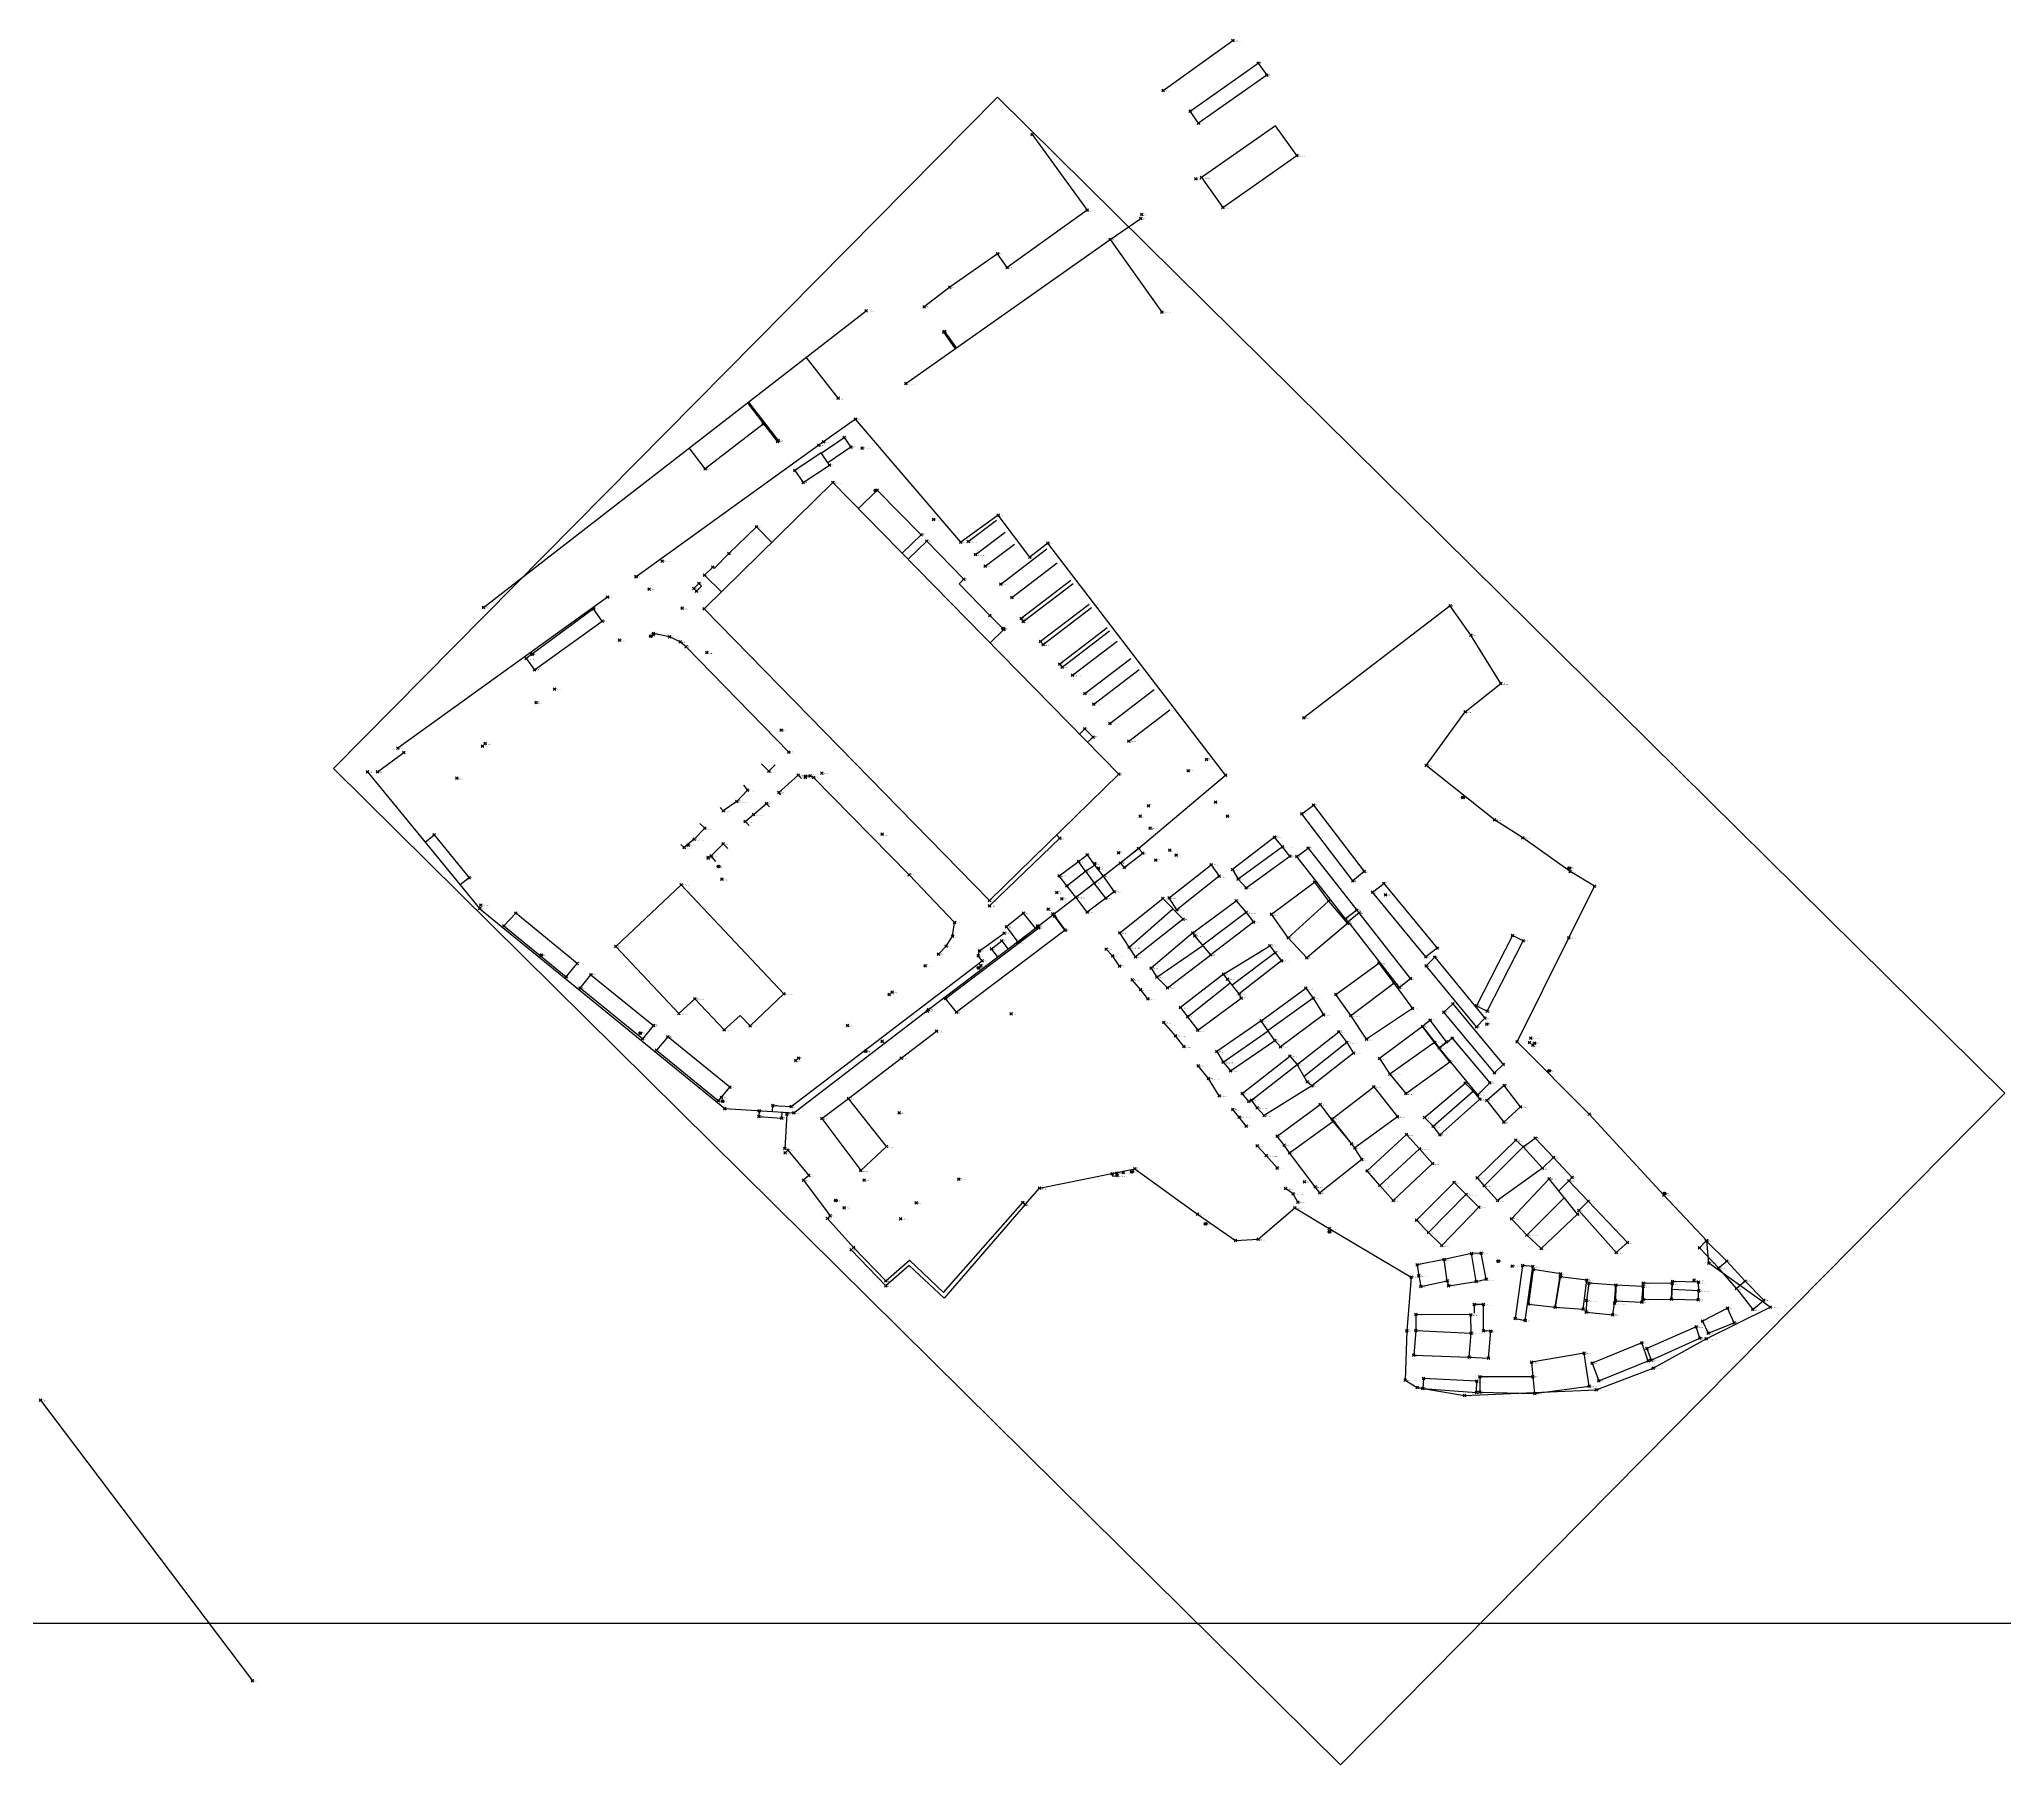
# Model space of a CAD drawing. Extents: x -283400 to 1362241, y -614024 to 292829.
# Drawn here: x 920257 to 1362241, y -582444 to -194437 of the extents above; entities that cross this region are included whole.
import ezdxf
from ezdxf.enums import TextEntityAlignment as Align

# ---------------------------------------------------------------- set-up
doc = ezdxf.new("R2010")
doc.units = 0
doc.header["$PDMODE"] = 35
doc.header["$PDSIZE"] = 300
for name, color, linetype in [('pntdesc', 1, 'Continuous'), ('pntelev', 2, 'Continuous'), ('pntno', 3, 'Continuous')]:
    doc.layers.add(name, color=color, linetype=linetype)
doc.styles.get("Standard").update_dxf_attribs({"font": 'consola.ttf', "height": 500})
picture_1 = doc.add_image_def('image1.png', size_in_pixel=(2160, 1440))

msp = doc.modelspace()

# ---------------------------------------------------------------- linework, layer by layer
msp.add_xline((0, -550620), (1, 0))
at = {"color": 244, "lineweight": 30, "true_color": 0x991b1e}
for points, elevation in [([(1083067, -280975), (1070005, -291019), (1066392, -286336)], -231), ([(1096114, -287517), (1101247, -284003), (1102790, -286123), (1097577, -289651)], -83), ([(1071692, -313115), (1069862, -314973), (1073640, -318695)], 75), ([(1088785, -354710), (1065713, -331057), (1064393, -329960), (1061998, -328786), (1058352, -328035), (1058331, -328316)], 61), ([(1122440, -400135), (1124181, -398351), (1125639, -396147), (1126099, -393029), (1115858, -382317), (1094356, -360466), (1093574, -360063), (1092498, -360160), (1092566, -360424)], 472), ([(1133974, -389312), (1149747, -374106), (1149017, -373359)], 12), ([(1087978, -444839), (1088619, -444243), (1093305, -449948), (1092111, -450998), (1098097, -459014), (1097537, -459584), (1103383, -466123), (1110615, -473643), (1115943, -468997), (1123604, -476247), (1141408, -455984), (1141956, -456488), (1123760, -477518), (1115855, -470172), (1110634, -474778), (1102829, -466659)], -1694)]:
    msp.add_lwpolyline(points, dxfattribs=dict(at, elevation=elevation))
at = {"color": 244, "lineweight": 30, "true_color": 0x991b1e, "elevation": 147}
msp.add_lwpolyline([(1068015, -318522), (1067461, -317935), (1068604, -316801), (1069158, -317388)], close=True, dxfattribs=at)
at = {"color": 244, "lineweight": 30, "true_color": 0x991b1e}
for points in [[(1172964, -205928, -869), (1188692, -194737, -745)], [(1143501, -215822, -625), (1155878, -232874, -703), (1137938, -245787, -658), (1135754, -242653, -625), (1124994, -250178, -650), (1119245, -254564, -350)], [(1161066, -239426, -730), (1167964, -234699, -781)], [(1115157, -271874, -545), (1161066, -239426, -730), (1172724, -255790, -669)], [(1020131, -322186, 1441), (1106185, -255498, -105)], [(1126280, -264012, -590), (1123640, -260277, -458), (1123849, -260123, -456), (1126492, -263862, -591)], [(1099873, -275148, -329), (1092733, -265923, 136)], [(1079728, -276001, 370), (1086449, -284689, -232), (1086275, -284851, -227), (1079540, -276147, 373)], [(994044, -359192, -79), (1019259, -389894, -955), (1074393, -434916, -1800), (1089962, -435866, -1673), (1120205, -412643, 617), (1144275, -394331, 650), (1153350, -387364, -2364), (1159501, -382660, -2364), (1167466, -376399, 47), (1187045, -359942, 100), (1147079, -307742, 174), (1143031, -310899, 178), (1135906, -301470, 110), (1127459, -307501, 302), (1103825, -279845, -341), (1096608, -284988, -384), (1095526, -285738, -358), (1054444, -315279, 776)], [(1104471, -299944, 109), (1108649, -295848, 233), (1118567, -305853, 409), (1114332, -310004, 106)], [(1075341, -310085, 7), (1081513, -304082, 120), (1084960, -307599, 105)], [(1129159, -307350, 64), (1135484, -302570, 108)], [(1134121, -330193, 100), (1137197, -327177, 88), (1134047, -324026, 144), (1127109, -316887, 211), (1128157, -315862, 50), (1119830, -307294, 131), (1115671, -311370, 106)], [(1130801, -310302, 41), (1137501, -305239, 123)], [(1132999, -312901, 24), (1139550, -307950, 139)], [(1136453, -316947, 45), (1146801, -309024, 164)], [(1071692, -313115, 75), (1072001, -313425, 75)], [(1075341, -310085, 7), (1072001, -313425, 75)], [(1138993, -319946, 79), (1149187, -312141, 162)], [(1152235, -316122, 151), (1141071, -324670, -19), (1141524, -325385, 11), (1152748, -316792, 152)], [(1048063, -319880, 830), (1000907, -353843, -26)], [(1141956, -456488, -2385), (1145175, -452822, -2425), (1166630, -448434, -2661), (1180740, -458671, -3016), (1189288, -464556, -3228), (1194355, -464295, -3441), (1202600, -457253, -3432), (1210353, -461883, -3613), (1228788, -472790, -3488), (1227823, -484856, -3351), (1227422, -495974, -3411), (1230147, -497588, -4014), (1240763, -499452, -4243), (1270402, -498127, -4382), (1283213, -493253, -4553), (1295071, -486641, -4487), (1309527, -479550, -4666), (1295716, -469645, -4587), (1295254, -464615, -4450), (1285606, -454341, -4491), (1268821, -436154, -4418), (1252575, -419888, -4098), (1264187, -396506, -4214), (1269958, -384880, -3990), (1264527, -381598, -3936), (1253906, -374028, -3892), (1247492, -369998, -3849), (1232148, -357717, -3682), (1240926, -345684, -3297), (1248911, -339314, -3340), (1242215, -328434, -3267), (1237531, -321857, -1086), (1204653, -347052, -2858)], [(1156363, -321513, 146), (1145439, -329877, 18), (1145996, -330546, 78), (1156892, -322204, 149)], [(1160397, -326782, 142), (1149745, -334937, 66), (1150313, -335622, 57), (1160937, -327488, 140)], [(1152620, -337460, 23), (1162677, -329760, 135)], [(1155401, -341580, 52), (1165694, -333700, 132)], [(1157380, -343940, 22), (1167564, -336143, 126)], [(1161023, -348284, 126), (1171007, -340639, 128)], [(1165261, -352278, 155), (1174501, -345203, 124)], [(1156016, -352531, 94), (1157231, -351340, 38), (1155366, -349511, 133), (1154188, -350666, 95)], [(996309, -359201, -100), (1002209, -354840, -21)], [(1082677, -357368, -274025), (1084334, -359044, 48), (1085749, -357630, 48)], [(1078603, -362150, -274025), (1079521, -363314, 359), (1077145, -365817, 517), (1074068, -367934, 650), (1073357, -367222, -350)], [(1086998, -364327, -274025), (1086591, -363787, 117), (1090941, -359929, 32), (1091648, -360637, 32)], [(1079900, -371205, -274025), (1078978, -370356, 612), (1080866, -368744, 559), (1083754, -366327, 326), (1084461, -367034, 326)], [(1068812, -370785, -274025), (1069896, -371855, 704), (1067530, -374332, 754), (1065243, -376209, 786), (1064536, -375501, 786)], [(1006996, -374963, -529), (1009031, -373331, 871), (1016939, -383000, 815), (1014920, -384611, -804)], [(1072409, -379354, -274025), (1071365, -378077, 888), (1074018, -375361, 664), (1075074, -376416, 664)], [(1151297, -384778, -39), (1149591, -382589, -11), (1153918, -379321, 15), (1155921, -377858, -10), (1157578, -380128, -243284)], [(1155522, -381534, 16), (1153918, -379321, 15)], [(1199795, -376057, -3124), (1189870, -383273, -2972)], [(1153350, -387364, -2364), (1151297, -384778, -39), (1155522, -381534, 16), (1157578, -380128, -243284), (1159500, -382658, -2500)], [(1153350, -387364, -2364), (1157504, -384170, -2516), (1159500, -382658, -2500), (1162008, -386120, -2599), (1160071, -387613, -2597), (1155920, -390708, -2516), (1153350, -387364, -2364)], [(1155522, -381534, 16), (1157504, -384170, -2516)], [(1160071, -387613, -2597), (1157504, -384170, -2516)], [(1201138, -396466, -3247), (1210211, -388242, -3476)], [(1148203, -391120, 154), (1150927, -394762, -1969), (1126525, -413245, -2070), (1124065, -410112, -2065), (1145040, -394264, 13), (1144710, -393830, 80)], [(1150877, -394779, -2316), (1148547, -391644, -2203)], [(1165321, -398609, -2570), (1175188, -389990, -2766)], [(1191648, -390809, -2965), (1181950, -398155, -2835)], [(1085129, -435571, -1712), (1085196, -434172, 541), (1089318, -434442, 496), (1132259, -401665, 578), (1131413, -400547, -19), (1131660, -399415, -19), (1137217, -395412, -37)], [(1135747, -400711, 276), (1134412, -398982, -65), (1136694, -397184, -61), (1138050, -398943, 226)], [(1179685, -395395, -2811), (1170285, -403285, -2605), (1171596, -405331, -2626), (1173963, -407709, -2628), (1183691, -400316, -2857)], [(1163203, -402838, -2075), (1161636, -400578, -2045), (1160179, -399025, -2021)], [(1171596, -405331, -2626), (1181900, -398190, -2834)], [(1198177, -399859, -3210), (1188532, -407165, -3041)], [(1169584, -410250, -2297), (1167912, -408142, -2149), (1166022, -405947, -2133)], [(1186529, -404703, -2926), (1176858, -412180, -2752), (1178497, -414227, -2816), (1180761, -417282, -2948), (1190505, -410039, -3192), (1190088, -409126, -3142)], [(1178497, -414227, -2816), (1188091, -406608, -3013)], [(1206733, -410057, -3499), (1196584, -417362, -3237)], [(1215176, -413985, -3705), (1224902, -406706, -3825)], [(1195047, -415161, -3212), (1185046, -422091, -3052), (1186466, -424468, -3036), (1188168, -426426, -3075), (1198121, -419564, -3263)], [(1096244, -437163, -1692), (1102202, -432627, -1777), (1114105, -423541, -1914), (1122039, -417499, -2058)], [(1177659, -420947, -2820), (1175743, -418516, -2801), (1173132, -415563, -2663)], [(1186466, -424468, -3036), (1196603, -417389, -3237)], [(1192875, -432978, -3085), (1192237, -433281, -3181), (1190789, -431481, -3182), (1201513, -423119, -3346), (1203157, -424982, -3336)], [(1214282, -420056, -3546), (1204710, -427690, -255162)], [(1234045, -420016, -3876), (1223984, -427152, -3722)], [(1185609, -432036, -3126), (1183178, -428160, -2924), (1180898, -425310, -2981)], [(1206448, -429763, -3404), (1195711, -436459, -3217), (1194132, -434746, -2930), (1192875, -432978, -3085), (1203157, -424982, -3336)], [(1096244, -437163, -1692), (1104979, -448834, -1802), (1110778, -443428, -1899), (1102202, -432627, -1777)], [(1233692, -438874, -3900), (1242674, -430959, -3949)], [(1082105, -435423, -1635), (1082073, -436692, -1679), (1087236, -437038, -1696), (1087317, -435705, -1695)], [(1088371, -436179, -1668), (1087907, -443872, -1694)], [(1191625, -438821, -3231), (1190103, -436800, -3180), (1188645, -435073, -3117)], [(1201417, -444873, -3413), (1200180, -443122, -3374), (1198655, -441087, -3302), (1208266, -433987, -3418), (1211154, -437803, -3574)], [(1253984, -443496, -4016), (1256660, -441517, -4118), (1260799, -445882, -4155), (1258277, -448318, -4079)], [(1198595, -448259, -3249), (1196191, -445462, -3144), (1194142, -443299, -3260)], [(1221688, -452187, -3189), (1230649, -443953, -3822)], [(1253984, -443496, -4016), (1258277, -448318, -4079), (1248189, -455569, -3905), (1245188, -452283, -3862)], [(1260799, -445882, -4155), (1264963, -450388, -4129), (1264230, -451173, -4043), (1261973, -453431, -4097)], [(1251333, -459661, -3942), (1254799, -463339, -3932), (1258037, -466380, -3939), (1266188, -458660, -4170), (1259792, -450727, -4059), (1251333, -459661, -3942)], [(1203288, -455946, -3479), (1202200, -454053, -3372), (1200538, -452879, -3364)], [(1232657, -462766, -3726), (1241115, -454168, -3781)], [(1254799, -463339, -3932), (1263193, -454945, -4118)], [(1266504, -457836, -4119), (1268569, -455696, -4152), (1264230, -451173, -4043)], [(1268569, -455696, -4152), (1277390, -465049, -4287), (1274841, -467290, -4261), (1266504, -457836, -4119)], [(1236895, -473623, -3906), (1237166, -474746, -3904), (1243401, -473753, -3910), (1242354, -467493, -3879), (1236210, -468826, -3822)], [(1243401, -473753, -3910), (1245659, -473275, -3920), (1244499, -467387, -3884), (1242354, -467493, -3879)], [(1297869, -470713, -4493), (1299726, -469196, -4672), (1303861, -473672, -4477), (1301907, -475355, -4488), (1297869, -470713, -4493)], [(1293446, -475885, -4563), (1287400, -475559, -4417)], [(1301907, -475355, -4488), (1305577, -480085, -4509), (1308044, -477988, -4519), (1303861, -473672, -4477)], [(1245034, -484885, -3985), (1244999, -478927, -3939), (1242958, -478932, -3901), (1242958, -480932, -3901)], [(1229789, -484772, -3753), (1242275, -485384, -3939)], [(1241798, -490777, -3956), (1246125, -491001, -3972), (1246701, -484944, -3950), (1245034, -484885, -3985)], [(1256145, -495185, -4169), (1244202, -495211, -4005), (1244196, -498653, -4125), (1256523, -498994, -3668)], [(920557, -500481, -2033), (968165, -563585, -2026)], [(920557, -500481, -2033), (920557, -500481, -2033)]]:
    msp.add_polyline3d(points, dxfattribs=at)
for points in [[(1194378, -199778, -805), (1196291, -202482, -838), (1180945, -213275, -639), (1179097, -210588, -642)], [(1181638, -225531, -736), (1186437, -232253, -816), (1203062, -220591, -682), (1198263, -213869, -603)], [(1090156, -291392, -38), (1092034, -294135, 32), (1097950, -290195, 310), (1096069, -287450, -67)], [(1163019, -359676, 92), (1133928, -388104, 0), (1069753, -322505, 98), (1098737, -294094, 111)], [(1029771, -333689, 720), (1031655, -336195, 692), (1046857, -325274, 743), (1044901, -322501, 779)], [(1204150, -368588, -3052), (1206803, -366648, -3158), (1218233, -381600, -3576), (1215648, -383697, -3527)], [(1188604, -381154, -2927), (1189870, -383273, -2972), (1191648, -385269, -3014), (1201497, -378133, -3170), (1199795, -376057, -3124), (1198045, -373832, -3084)], [(1163393, -379672, -2420), (1164233, -380678, -2527), (1168392, -377468, -2583), (1167466, -376399, 47)], [(1174353, -387513, -2731), (1183757, -380054, -2807), (1185566, -382656, -2848), (1176100, -390177, -2773)], [(1203041, -378245, -3148), (1205597, -376299, -3212), (1216527, -390240, -3602), (1214011, -392209, -3577)], [(1207033, -383951, -3407), (1210211, -388242, -3476), (1214478, -393240, -3584), (1205287, -400971, -3485), (1201138, -396466, -3247), (1197337, -391203, -3128)], [(1222592, -384273, -3679), (1234589, -398811, -3957), (1232071, -400782, -3999), (1220074, -386240, -3666)], [(1087704, -409113, 842), (1080096, -416268, 1593), (1077843, -413947, 978), (1074238, -417224, 770), (1067678, -410232, 806), (1064074, -413509, 597), (1049914, -398424, 860), (1064624, -384599, 899)], [(1172886, -387647, -2694), (1177490, -392333, -2838), (1166785, -400777, -2608), (1165321, -398609, -2570), (1163235, -395384, -2558)], [(1180110, -396064, -2811), (1179685, -395395, -2811), (1189409, -388157, -2988), (1191648, -390809, -2965), (1193343, -392961, -3024), (1183691, -400316, -2857)], [(1027392, -390955, 623), (1024747, -393808, 552), (1038767, -405276, 519), (1041208, -402271, 586)], [(1137741, -394028, 415), (1140277, -397490, 687), (1144275, -394331, 650), (1141578, -390958, 460)], [(1217060, -390906, -3655), (1214574, -392901, -3600), (1226079, -407682, -3828), (1228597, -405664, -3887)], [(1243453, -411777, -4093), (1245877, -413009, -4099), (1253978, -397179, -4080), (1251538, -395986, -4075)], [(1187450, -405801, -2971), (1186529, -404703, -2926), (1196970, -398287, -3128), (1198177, -399859, -3210), (1199642, -401641, -3247), (1190088, -409126, -3142)], [(1232174, -402812, -4018), (1234055, -400835, -3967), (1245364, -414566, -4057), (1243450, -416527, -4004)], [(1041871, -407798, 520), (1044322, -404787, 581), (1058359, -416187, 546), (1055905, -419196, 507)], [(1221510, -402206, -3826), (1224902, -406706, -3825), (1229034, -412357, -3872), (1218749, -419311, -3715), (1215176, -413985, -3705), (1211825, -409205, -3594)], [(1195047, -415161, -3212), (1205049, -407832, -3433), (1206733, -410057, -3499), (1209039, -413830, -3592), (1199375, -420984, -3312), (1198121, -419564, -3263)], [(1233004, -414987, -3887), (1231310, -416464, -3882), (1235084, -421223, -3880), (1236682, -419863, -3885)], [(1236122, -413181, -3941), (1238149, -411345, -3974), (1249473, -424981, -3980), (1247493, -426846, -3977)], [(1061591, -418795, 543), (1059049, -421759, 493), (1072972, -433130, 476), (1075548, -430118, 563)], [(1203157, -424982, -3336), (1212478, -417626, -3608), (1214282, -420056, -3546), (1215796, -422415, -3602), (1206448, -429763, -3404), (1205408, -428906, -3389)], [(1231310, -416464, -3882), (1221668, -423656, -3715), (1223984, -427152, -3722), (1227565, -431518, -3871), (1237465, -424377, -3951), (1234045, -420016, -3876)], [(1237972, -419048, -3912), (1246430, -429085, -3980), (1243751, -431781, -3979), (1235084, -421223, -3880)], [(1220347, -430022, -3650), (1225668, -436768, -3721), (1216107, -443760, -3630), (1210971, -437177, -3532)], [(1240923, -429149, -3912), (1242674, -430959, -3949), (1244182, -432806, -3992), (1235240, -440776, -3912), (1233692, -438874, -3900), (1231797, -436908, -3850)], [(1249692, -429676, -4000), (1245789, -433054, -3975), (1249627, -437987, -4031), (1253374, -434515, -4069)], [(1211154, -437803, -3574), (1215350, -442850, -3648), (1217641, -446337, -3682), (1208197, -453847, -3604), (1207176, -452505, -3583), (1201417, -444873, -3413)], [(1218848, -448898, -3737), (1227723, -440736, -3802), (1230649, -443953, -3822), (1233558, -447258, -3783), (1224742, -455552, -3621), (1221688, -452187, -3189)], [(1243637, -450488, -3923), (1245188, -452283, -3862), (1253984, -443496, -4016), (1252283, -442026, -4022)], [(1162573, -449386, -2571), (1161548, -449550, -2585), (1161637, -450125, -2631), (1162663, -449960, -2617)], [(1229979, -460026, -3746), (1232657, -462766, -3726), (1235647, -465683, -3794), (1243981, -457046, -3856), (1241130, -454182, -3781), (1238413, -451510, -3778)], [(1293573, -466194, -4479), (1297869, -470713, -4493), (1299726, -469196, -4672), (1295112, -464625, -4478)], [(1230467, -472545, -3793), (1230912, -474890, -3841), (1236895, -473623, -3906), (1236210, -468826, -3822), (1230115, -470071, -3675)], [(1256108, -470434, -3993), (1253826, -470215, -3965), (1252126, -482112, -4006), (1254372, -482581, -4019)], [(1262367, -472083, -4085), (1256186, -471090, -3976), (1255128, -478862, -4058), (1261120, -479568, -4116)], [(1268258, -473469, -4217), (1262272, -472705, -3938), (1261120, -479568, -4116), (1267449, -480032, -4204)], [(1274828, -474635, -4377), (1268709, -474142, -4260), (1268193, -478087, -4153), (1268122, -480657, -4199), (1274097, -481252, -4278), (1274504, -478678, -4214)], [(1280936, -474927, -4413), (1274828, -474635, -4377), (1274683, -478148, -4229), (1280660, -478420, -4360)], [(1287472, -474214, -4435), (1280958, -474132, -4453), (1280936, -474927, -4413), (1280924, -477816, -4331), (1287283, -477742, -4387)], [(1293280, -477896, -4495), (1293446, -475885, -4563), (1293354, -473970, -4496), (1287512, -473758, -4475), (1287472, -474214, -4435), (1287283, -477742, -4387)], [(1229344, -490349, -3965), (1241798, -490777, -3956), (1242275, -485384, -3939), (1242189, -481290, -3936), (1229825, -481227, -3872), (1229789, -484772, -3753)], [(1299920, -479766, -4533), (1294285, -482684, -4458), (1295586, -485439, -4538), (1301433, -483048, -4640)], [(1292832, -483991, -4498), (1281780, -488830, -4375), (1282756, -491457, -4427), (1293702, -486493, -4529)], [(1268832, -497329, -4371), (1267649, -489905, -4264), (1255850, -491936, -4079), (1256145, -495185, -4169), (1256523, -498994, -3668)], [(1282065, -491614, -4322), (1280642, -487611, -4327), (1269446, -492127, -4242), (1270942, -496091, -4382)], [(1243515, -496221, -3994), (1231542, -495561, -3943), (1231416, -497869, -4117), (1243427, -498725, -4126)]]:
    msp.add_polyline3d(points, close=True, dxfattribs=at)
for centre in [(1108302, -295901, 199), (1136995, -326913, 0), (1057756, -328661, 537), (1031099, -332707, 702), (1240423, -364922, -3832), (1072996, -380470, 815), (1264283, -380804, -3929), (1033096, -400400, 559), (1131464, -403217, 559), (1055415, -417910, 474), (1106034, -422019, 487), (1259807, -426384, -4101), (1073927, -433258, 454), (1165957, -449097, -2765), (1285758, -454026, -4503), (1099368, -455568, -1758), (1182502, -460791, -3398), (1210365, -462605, -3558), (1248358, -469190, -3898)]:
    msp.add_circle(centre, 300, dxfattribs=at)
for p in [(1188692, -194737, -745), (1194378, -199778, -805), (1196291, -202482, -838), (1172964, -205928, -869), (1179097, -210588, -642), (1143501, -215822, -625), (1180945, -213275, -639), (1203062, -220591, -682), (1181638, -225531, -736), (1180376, -225828, -742), (1155878, -232874, -703), (1168165, -233837, -803), (1186437, -232253, -816), (1167964, -234699, -781), (1135754, -242653, -625), (1161066, -239426, -730), (1137938, -245787, -658), (1124994, -250178, -650), (1106185, -255498, -105), (1119245, -254564, -350), (1172724, -255790, -669), (1123640, -260277, -458), (1123849, -260123, -456), (1115157, -271874, -545), (1099873, -275148, -329), (1083067, -280975, -231), (1103825, -279845, -341), (1086275, -284851, -227), (1086449, -284689, -232), (1095526, -285738, -358), (1096608, -284988, -384), (1101247, -284003, -83), (1102790, -286123, 118), (1105293, -286358, 11), (1070005, -291019, -175), (1090156, -291392, -38), (1097950, -290195, 310), (1092034, -294135, 32), (1098737, -294094, 111), (1108302, -295901, 199), (1108649, -295848, 233), (1081513, -304082, 120), (1121356, -302394, 129), (1135906, -301470, 110), (1118567, -305853, 409), (1119830, -307294, 131), (1127459, -307501, 302), (1129159, -307350, 64), (1147079, -307742, 174), (1060357, -311776, 527), (1071692, -313115, 75), (1075341, -310085, 7), (1130801, -310302, 41), (1132999, -312901, 24), (1143031, -310899, 178), (1054444, -315279, 776), (1057375, -318095, 605), (1067461, -317935, 184), (1068015, -318522, 147), (1068604, -316801, 182), (1069862, -314973, 53), (1128157, -315862, 50), (1136453, -316947, 45), (1020131, -322186, 1441), (1044901, -322501, 779), (1048063, -319880, 830), (1064806, -322388, 276), (1069753, -322505, 98), (1138993, -319946, 79), (1237531, -321857, -1086), (1046857, -325274, 743), (1134047, -324026, 144), (1136995, -326913, 0), (1137197, -327177, 88), (1141071, -324670, -19), (1141524, -325385, 11), (1050731, -329595, 679), (1057756, -328661, 537), (1058331, -328316, 518), (1058352, -328035, 459), (1061998, -328786, 318), (1064393, -329960, 195), (1065713, -331057, 103), (1145439, -329877, 18), (1145996, -330546, 78), (1242215, -328434, -3267), (1029771, -333689, 720), (1031099, -332707, 702), (1031655, -336195, 692), (1070409, -332344, 116), (1149745, -334937, 66), (1150313, -335622, 57), (1036111, -340556, 668), (1152620, -337460, 23), (1248911, -339314, -3340), (1031985, -343598, 659), (1155401, -341580, 52), (1157380, -343940, 22), (1161023, -348284, 126), (1204653, -347052, -2858), (1240926, -345684, -3297), (1000907, -353843, -26), (1019900, -353366, 516), (1020487, -352821, 509), (1087097, -349780, 71), (1155366, -349511, 133), (1157231, -351340, 38), (1165261, -352278, 155), (1002209, -354840, -21), (1088785, -354710, 61), (1182745, -356369, -305), (1232148, -357717, -3682), (994044, -359192, -79), (996309, -359201, -100), (1014170, -360626, 547), (1084334, -359044, 48), (1090941, -359929, 32), (1092498, -360160, 129), (1092566, -360424, 158), (1093574, -360063, -10), (1094356, -360466, -25), (1096238, -359473, 50), (1163019, -359676, 92), (1178640, -358912, 78), (1187045, -359942, 100), (1077145, -365817, 517), (1079521, -363314, 359), (1083754, -366327, 326), (1086591, -363787, 117), (1169695, -366800, 9), (1184776, -365954, -2470), (1206803, -366648, -3158), (1240423, -364922, -3832), (1074068, -367934, 650), (1078978, -370356, 612), (1080866, -368744, 559), (1167853, -369154, -66), (1187433, -369174, -2761), (1204150, -368588, -3052), (1247492, -369998, -3849), (1009031, -373331, 871), (1066146, -375636, 742), (1067530, -374332, 754), (1069896, -371855, 704), (1074018, -375361, 664), (1109771, -373204, -64), (1149747, -374106, 104), (1170061, -371868, 109), (1198045, -373832, -3084), (1253906, -374028, -3892), (1065243, -376209, 786), (1070666, -378404, 735), (1070694, -378561, 859), (1071365, -378077, 888), (1153918, -379321, 15), (1155921, -377858, -10), (1157659, -379802, -43), (1162966, -377370, 12), (1163393, -379672, -2420), (1167466, -376399, 47), (1168392, -377468, -2583), (1171321, -379000, -2608), (1174474, -376803, -2674), (1175888, -377884, -2650), (1183757, -380054, -2807), (1199795, -376057, -3124), (1201497, -378133, -3170), (1203041, -378245, -3148), (1205597, -376299, -3212), (1016939, -383000, 815), (1064624, -384599, 899), (1072996, -380470, 815), (1073770, -383318, 811), (1115858, -382317, -194), (1149591, -382589, -11), (1151297, -384778, -39), (1155522, -381534, 16), (1157504, -384170, -2516), (1158432, -380853, 1), (1159500, -382658, -2500), (1164233, -380678, -2527), (1185566, -382656, -2848), (1188604, -381154, -2927), (1189870, -383273, -2972), (1207033, -383951, -3407), (1215648, -383697, -3527), (1218233, -381600, -3576), (1222592, -384273, -3679), (1264283, -380804, -3929), (1264527, -381598, -3936), (1019519, -389158, 547), (1133928, -388104), (1149074, -386316, -36), (1150208, -387695, 2), (1153350, -387364, -2364), (1160071, -387613, -2597), (1162008, -386120, -2599), (1172886, -387647, -2694), (1174353, -387513, -2731), (1189409, -388157, -2988), (1191648, -385269, -3014), (1210211, -388242, -3476), (1220074, -386240, -3666), (1223021, -386852, -3679), (1269958, -384880, -3990), (1019259, -389894, -955), (1027392, -390955, 623), (1126099, -393029, -207), (1133974, -389312, 12), (1141578, -390958, 460), (1147159, -390069, 14), (1148203, -391120, 154), (1148547, -391644, -2203), (1155920, -390708, -2516), (1176100, -390177, -2773), (1177490, -392333, -2838), (1191648, -390809, -2965), (1193343, -392961, -3024), (1197337, -391203, -3128), (1214011, -392209, -3577), (1214478, -393240, -3584), (1214574, -392901, -3600), (1216527, -390240, -3602), (1217060, -390906, -3655), (1024747, -393808, 552), (1125639, -396147, -68), (1136694, -397184, -61), (1137217, -395412, -37), (1137741, -394028, 415), (1140277, -397490, 687), (1144275, -394331, 650), (1144710, -393830, 80), (1145040, -394264, 13), (1150877, -394779, -2316), (1150927, -394762, -1969), (1163235, -395384, -2558), (1179685, -395395, -2811), (1180110, -396064, -2811), (1201138, -396466, -3247), (1251538, -395986, -4075), (1253978, -397179, -4080), (1264187, -396506, -4214), (1033096, -400400, 559), (1041208, -402271, 586), (1049914, -398424, 860), (1122440, -400135, 472), (1124181, -398351, 152), (1131413, -400547, -19), (1131660, -399415, -19), (1132259, -401665, 578), (1134412, -398982, -65), (1160179, -399025, -2021), (1161636, -400578, -2045), (1165321, -398609, -2570), (1166785, -400777, -2608), (1183691, -400316, -2857), (1196970, -398287, -3128), (1198177, -399859, -3210), (1199642, -401641, -3247), (1205287, -400971, -3485), (1221510, -402206, -3826), (1232071, -400782, -3999), (1234055, -400835, -3967), (1234589, -398811, -3957), (1038767, -405276, 519), (1044322, -404787, 581), (1119462, -402781, 604), (1131464, -403217, 559), (1132023, -402731, 557), (1163203, -402838, -2075), (1166022, -405947, -2133), (1170285, -403285, -2605), (1171596, -405331, -2626), (1186529, -404703, -2926), (1187450, -405801, -2971), (1224902, -406706, -3825), (1228597, -405664, -3887), (1232174, -402812, -4018), (1041871, -407798, 520), (1067678, -410232, 806), (1087704, -409113, 842), (1111345, -409278, 652), (1112031, -408748, 690), (1124065, -410112, -2065), (1167912, -408142, -2149), (1169584, -410250, -2297), (1173963, -407709, -2628), (1190088, -409126, -3142), (1190505, -410039, -3192), (1205049, -407832, -3433), (1206733, -410057, -3499), (1211825, -409205, -3594), (1226079, -407682, -3828), (1064074, -413509, 597), (1119992, -412960, -1898), (1120205, -412643, 617), (1126525, -413245, -2070), (1138781, -413583, -2207), (1173132, -415563, -2663), (1176858, -412180, -2752), (1178497, -414227, -2816), (1195047, -415161, -3212), (1209039, -413830, -3592), (1215176, -413985, -3705), (1229034, -412357, -3872), (1233004, -414987, -3887), (1236122, -413181, -3941), (1238149, -411345, -3974), (1243453, -411777, -4093), (1245364, -414566, -4057), (1245877, -413009, -4099), (1055415, -417910, 474), (1055905, -419196, 507), (1058359, -416187, 546), (1061591, -418795, 543), (1074238, -417224, 770), (1080096, -416268, 1593), (1101973, -416243, 707), (1109767, -419774, 523), (1122039, -417499, -2058), (1175743, -418516, -2801), (1180761, -417282, -2948), (1198121, -419564, -3263), (1212478, -417626, -3608), (1214282, -420056, -3546), (1218749, -419311, -3715), (1231310, -416464, -3882), (1234045, -420016, -3876), (1236682, -419863, -3885), (1237972, -419048, -3912), (1243450, -416527, -4004), (1245801, -415885, -4100), (1252575, -419888, -4098), (1255355, -420059, -4166), (1255669, -419040, -4064), (1256518, -420178, -4093), (1059049, -421759, 493), (1090361, -424088, 715), (1090992, -423544, 712), (1106034, -422019, 487), (1114105, -423541, -1914), (1177659, -420947, -2820), (1185046, -422091, -3052), (1186466, -424468, -3036), (1199375, -420984, -3312), (1201513, -423119, -3346), (1215796, -422415, -3602), (1221668, -423656, -3715), (1235084, -421223, -3880), (1237465, -424377, -3951), (1256152, -420654, -4062), (1180898, -425310, -2981), (1183178, -428160, -2924), (1188168, -426426, -3075), (1203157, -424982, -3336), (1205408, -428906, -3389), (1223984, -427152, -3722), (1247493, -426846, -3977), (1249473, -424981, -3980), (1259807, -426384, -4101), (1072972, -433130, 476), (1073637, -432379, 437), (1073927, -433258, 454), (1075548, -430118, 563), (1102202, -432627, -1777), (1185609, -432036, -3126), (1190789, -431481, -3182), (1192237, -433281, -3181), (1192875, -432978, -3085), (1206448, -429763, -3404), (1220347, -430022, -3650), (1227565, -431518, -3871), (1240923, -429149, -3912), (1242674, -430959, -3949), (1243751, -431781, -3979), (1244182, -432806, -3992), (1245789, -433054, -3975), (1246430, -429085, -3980), (1249692, -429676, -4000), (1074393, -434916, -1800), (1082073, -436692, -1679), (1082105, -435423, -1635), (1085196, -434172, 541), (1087236, -437038, -1696), (1088371, -436179, -1668), (1089318, -434442, 496), (1089962, -435866, -1673), (1096244, -437163, -1692), (1113623, -435887, -1938), (1188645, -435073, -3117), (1190103, -436800, -3180), (1194132, -434746, -2930), (1195711, -436459, -3217), (1208266, -433987, -3418), (1210971, -437177, -3532), (1211154, -437803, -3574), (1225668, -436768, -3721), (1231797, -436908, -3850), (1253374, -434515, -4069), (1268821, -436154, -4418), (1191625, -438821, -3231), (1198655, -441087, -3302), (1227723, -440736, -3802), (1233692, -438874, -3900), (1235240, -440776, -3912), (1249627, -437987, -4031), (1252283, -442026, -4022), (1256660, -441517, -4118), (1087907, -443872, -1694), (1087978, -444839, -1694), (1088619, -444243, -1719), (1110778, -443428, -1899), (1194142, -443299, -3260), (1196191, -445462, -3144), (1200180, -443122, -3374), (1201417, -444873, -3413), (1215350, -442850, -3648), (1216107, -443760, -3630), (1217641, -446337, -3682), (1230649, -443953, -3822), (1253984, -443496, -4016), (1260799, -445882, -4155), (1092111, -450998, -1730), (1093305, -449948, -1705), (1104979, -448834, -1802), (1105729, -450985, -1757), (1127029, -450744, -2133), (1161548, -449550, -2585), (1162573, -449386, -2571), (1162663, -449960, -2617), (1164013, -449292, -2601), (1165957, -449097, -2765), (1166630, -448434, -2661), (1198595, -448259, -3249), (1218848, -448898, -3737), (1233558, -447258, -3783), (1243637, -450488, -3923), (1258277, -448318, -4079), (1259792, -450727, -4059), (1264963, -450388, -4129), (1145175, -452822, -2425), (1200538, -452879, -3364), (1202200, -454053, -3372), (1204753, -451366, -3571), (1207176, -452505, -3583), (1208197, -453847, -3604), (1221688, -452187, -3189), (1238413, -451510, -3778), (1241130, -454182, -3781), (1245188, -452283, -3862), (1264230, -451173, -4043), (1285606, -454341, -4491), (1285758, -454026, -4503), (1097537, -459584, -1852), (1098097, -459014, -1845), (1099368, -455568, -1758), (1101227, -457182, -1892), (1113948, -459688, -2113), (1117466, -456127, -2124), (1141408, -455984, -2299), (1141956, -456488, -2385), (1180740, -458671, -3016), (1202600, -457253, -3432), (1203288, -455946, -3479), (1224742, -455552, -3621), (1243981, -457046, -3856), (1248189, -455569, -3905), (1251333, -459661, -3942), (1266188, -458660, -4170), (1266504, -457836, -4119), (1268569, -455696, -4152), (1182502, -460791, -3398), (1194355, -464295, -3441), (1210353, -461883, -3613), (1210365, -462605, -3558), (1229979, -460026, -3746), (1232657, -462766, -3726), (1254799, -463339, -3932), (1102829, -466659, -547), (1103383, -466123, -586), (1189288, -464556, -3228), (1235647, -465683, -3794), (1242354, -467493, -3879), (1244499, -467387, -3884), (1258037, -466380, -3939), (1274841, -467290, -4261), (1277390, -465049, -4287), (1293573, -466194, -4479), (1295112, -464625, -4478), (1295254, -464615, -4450), (1228788, -472790, -3488), (1230115, -470071, -3675), (1230467, -472545, -3793), (1236210, -468826, -3822), (1248358, -469190, -3898), (1251487, -470310, -3987), (1253826, -470215, -3965), (1256108, -470434, -3993), (1256186, -471090, -3976), (1262272, -472705, -3938), (1262367, -472083, -4085), (1295716, -469645, -4587), (1297869, -470713, -4493), (1299726, -469196, -4672), (1110615, -473643, -778), (1110634, -474778, -797), (1230912, -474890, -3841), (1236895, -473623, -3906), (1237166, -474746, -3904), (1243401, -473753, -3910), (1245659, -473275, -3920), (1268258, -473469, -4217), (1268709, -474142, -4260), (1274828, -474635, -4377), (1280936, -474927, -4413), (1280958, -474132, -4453), (1287472, -474214, -4435), (1287512, -473758, -4475), (1292397, -473485, -4481), (1293354, -473970, -4496), (1293446, -475885, -4563), (1301907, -475355, -4488), (1303861, -473672, -4477), (1229825, -481227, -3872), (1242189, -481290, -3936), (1242958, -478932, -3901), (1244999, -478927, -3939), (1255128, -478862, -4058), (1261120, -479568, -4116), (1267449, -480032, -4204), (1268122, -480657, -4199), (1268193, -478087, -4153), (1274097, -481252, -4278), (1274504, -478678, -4214), (1274683, -478148, -4229), (1280660, -478420, -4360), (1280924, -477816, -4331), (1287283, -477742, -4387), (1293280, -477896, -4495), (1299920, -479766, -4533), (1305577, -480085, -4509), (1308044, -477988, -4519), (1309527, -479550, -4666), (1227823, -484856, -3351), (1229789, -484772, -3753), (1242275, -485384, -3939), (1245034, -484885, -3985), (1246701, -484944, -3950), (1252126, -482112, -4006), (1254372, -482581, -4019), (1292832, -483991, -4498), (1294285, -482684, -4458), (1295586, -485439, -4538), (1301433, -483048, -4640), (1229344, -490349, -3965), (1241798, -490777, -3956), (1267649, -489905, -4264), (1280642, -487611, -4327), (1281780, -488830, -4375), (1293702, -486493, -4529), (1295071, -486641, -4487), (1244202, -495211, -4005), (1246125, -491001, -3972), (1255850, -491936, -4079), (1256145, -495185, -4169), (1269446, -492127, -4242), (1282065, -491614, -4322), (1282756, -491457, -4427), (1283213, -493253, -4553), (1227422, -495974, -3411), (1230147, -497588, -4014), (1231416, -497869, -4117), (1231542, -495561, -3943), (1240763, -499452, -4243), (1243427, -498725, -4126), (1243515, -496221, -3994), (1244196, -498653, -4125), (1256523, -498994, -3668), (1268832, -497329, -4371), (1270402, -498127, -4382), (1270942, -496091, -4382), (920557, -500481, -2033), (968165, -563585, -2026)]:
    msp.add_point(p, dxfattribs=at)

# ---------------------------------------------------------------- texts
at = {"layer": 'pntdesc', "color": 244, "lineweight": 30, "true_color": 0x991b1e}
for s, p in [('Spigolo fabbricato', (1189081, -194904, -745)), ('CS12', (1194767, -199944, -805)), ('CS12', (1196680, -202648, -838)), ('Spigolo fabbricato', (1173353, -206094, -869)), ('CS12', (1179486, -210755, -642)), ('Blocco CLS', (1143890, -215988, -625)), ('CS12', (1181334, -213442, -639)), ('Spigolo fabbricato', (1203451, -220758, -682)), ('Cancello', (1180765, -225995, -742)), ('Spigolo fabbricato', (1182027, -225698, -736)), ('Blocco CLS', (1156267, -233041, -703)), ('Stazione', (1168554, -234004, -803)), ('Spigolo fabbricato', (1186826, -232420, -816)), ('Cancello', (1168353, -234866, -781)), ('Blocco CLS', (1136143, -242820, -625)), ('Spigolo fabbricato', (1161455, -239593, -730)), ('Blocco CLS', (1138327, -245954, -658)), ('Blocco CLS', (1125383, -250344, -650)), ('Spigolo fabbricato', (1106574, -255664, -105)), ('Muro CLS', (1119634, -254731, -350)), ('Spigolo fabbricato', (1173113, -255957, -669)), ('Muro CLS', (1124029, -260444, -458)), ('Muro CLS', (1124238, -260289, -456)), ('Spigolo fabbricato', (1115546, -272040, -545)), ('Muro CLS', (1100262, -275315, -329)), ('Box carrelli', (1083456, -281142, -231)), ('Muro CLS', (1104214, -280012, -341)), ('Muro CLS', (1086663, -285017, -227)), ('Muro CLS', (1086838, -284855, -232)), ('Muro CLS', (1095915, -285905, -358)), ('Muro CLS', (1096996, -285155, -384)), ('Box', (1101636, -284170, -83)), ('Box', (1103179, -286289, 118)), ('Palo illuminazione', (1105682, -286525, 11)), ('Box carrelli', (1070394, -291185, -175)), ('Box', (1090545, -291559, -38)), ('Box', (1098339, -290362, 310)), ('Box', (1092423, -294302, 32)), ('Spigolo fabbricato', (1099126, -294261, 111)), ('Idrante', (1108691, -296067, 199)), ('Box', (1109038, -296015, 233)), ('Box', (1081902, -304249, 120)), ('Palo illuminazione', (1121745, -302561, 129)), ('Muro CLS', (1136295, -301637, 110)), ('Box', (1118956, -306019, 409)), ('Box', (1120219, -307461, 131)), ('Muro CLS', (1127848, -307668, 302)), ('Baraccatura acciaio', (1129548, -307517, 64)), ('Muro CLS', (1147468, -307909, 174)), ('Palo illuminazione', (1060746, -311943, 527)), ('Box', (1072081, -313282, 75)), ('Box', (1075730, -310252, 7)), ('Baraccatura acciaio', (1131190, -310469, 41)), ('Baraccatura acciaio', (1133388, -313067, 24)), ('Muro CLS', (1143420, -311066, 178)), ('Muro CLS', (1054833, -315446, 776)), ('Riga bianca', (1057764, -318262, 605)), ('Blocco CLS', (1067850, -318102, 184)), ('Blocco CLS', (1068993, -316968, 182)), ('Box', (1070251, -315139, 53)), ('Box', (1128546, -316029, 50)), ('Baraccatura acciaio', (1136842, -317113, 45)), ('Spigolo fabbricato', (1020520, -322352, 1441)), ('CS13', (1045290, -322668, 779)), ('Muro CLS', (1048452, -320047, 830)), ('Riga bianca', (1065195, -322555, 276)), ('Blocco CLS', (1068404, -318688, 147)), ('Spigolo fabbricato', (1070142, -322672, 98)), ('Baraccatura acciaio', (1139382, -320113, 79)), ('Muro CLS', (1237920, -322024, -1086)), ('CS13', (1047246, -325441, 743)), ('Box', (1134436, -324193, 144)), ('Idrante', (1137384, -327080, 0)), ('Blocco CLS', (1141460, -324837, -19)), ('Blocco CLS', (1141913, -325552, 11)), ('Riga bianca', (1051120, -329762, 679)), ('Idrante', (1058145, -328828, 537)), ('Muro CLS', (1058720, -328483, 518)), ('Muro CLS', (1058741, -328202, 459)), ('Muro CLS', (1062387, -328953, 318)), ('Muro CLS', (1064782, -330127, 195)), ('Muro CLS', (1066102, -331223, 103)), ('Box', (1137586, -327344, 88)), ('Blocco CLS', (1145828, -330044, 18)), ('Blocco CLS', (1146385, -330713, 78)), ('Limite asfalto', (1242604, -328601, -3267)), ('Palo illuminazione', (1030160, -333856, 720)), ('Idrante', (1031488, -332873, 702)), ('Riga bianca', (1070798, -332511, 116)), ('Blocco CLS', (1150134, -335104, 66)), ('Blocco CLS', (1150702, -335788, 57)), ('CS13', (1032044, -336362, 692)), ('Baraccatura acciaio', (1153009, -337627, 23)), ('Limite asfalto', (1249300, -339481, -3340)), ('Riga bianca', (1032374, -343765, 659)), ('Riga bianca', (1036500, -340722, 668)), ('Baraccatura acciaio', (1155790, -341747, 52)), ('Baraccatura acciaio', (1157769, -344107, 22)), ('Baraccatura acciaio', (1161412, -348450, 126)), ('Muro CLS', (1205042, -347218, -2858)), ('Limite asfalto', (1241315, -345851, -3297)), ('Blocco CLS', (1020289, -353532, 516)), ('Blocco CLS', (1020876, -352988, 509)), ('Riga bianca', (1087486, -349946, 71)), ('Box', (1155755, -349678, 133)), ('Box', (1157620, -351507, 38)), ('Baraccatura acciaio', (1165650, -352445, 155)), ('Muro CLS', (1001295, -354010, -26)), ('Sbarra', (1002598, -355007, -21)), ('Muro CLS', (1089174, -354876, 61)), ('Box', (1183134, -356536, -305)), ('Limite asfalto', (1232537, -357884, -3682)), ('Muro CLS', (994433, -359358, -79)), ('Sbarra', (996698, -359368, -100)), ('Riga bianca', (1014559, -360793, 547)), ('Ingombro stive', (1084723, -359211, 48)), ('Ingombro stive', (1091330, -360096, 32)), ('Muro CLS', (1092887, -360327, 129)), ('Muro CLS', (1092955, -360591, 158)), ('Muro CLS', (1093963, -360229, -10)), ('Muro CLS', (1094745, -360632, -25)), ('Riga bianca', (1096627, -359640, 50)), ('Spigolo fabbricato', (1163408, -359842, 92)), ('Muro CLS', (1179029, -359079, 78)), ('Muro CLS', (1187434, -360108, 100)), ('Ingombro stive - mezzeria', (1077534, -365983, 517)), ('Ingombro stive', (1079910, -363481, 359)), ('Ingombro stive', (1084143, -366494, 326)), ('Ingombro stive', (1086980, -363954, 117)), ('Box carrelli', (1185165, -366121, -2470)), ('CS11', (1207192, -366814, -3158)), ('Idrante', (1240812, -365089, -3832)), ('Ingombro stive', (1074457, -368100, 650)), ('Ingombro stive', (1079367, -370523, 612)), ('Ingombro stive - mezzeria', (1081255, -368910, 559)), ('Box', (1168242, -369320, -66)), ('Box', (1170084, -366967, 9)), ('Box', (1187822, -369340, -2761)), ('CS11', (1204539, -368754, -3052)), ('Limite asfalto', (1247881, -370165, -3849)), ('Box', (1009420, -373498, 871)), ('Ingombro stive - mezzeria', (1067919, -374499, 754)), ('Ingombro stive', (1070285, -372022, 704)), ('Ingombro stive', (1074407, -375528, 664)), ('Riga bianca', (1110160, -373371, -64)), ('Pedonale', (1150136, -374272, 104)), ('Box', (1170450, -372034, 109)), ('Ingombro stive', (1198434, -373999, -3084)), ('Limite asfalto', (1254295, -374194, -3892)), ('Ingombro stive', (1065632, -376375, 786)), ('Riga bianca', (1066535, -375803, 742)), ('Riga bianca', (1071055, -378571, 735)), ('Blocco CLS', (1071083, -378728, 859)), ('Blocco CLS', (1071754, -378244, 888)), ('Box C/S tubi', (1154307, -379488, 15)), ('Box C/S rotoli', (1156310, -378025, -10)), ('Box C/S', (1158048, -379969, -43)), ('Box', (1163355, -377537, 12)), ('Scala', (1163782, -379839, -2420)), ('Scala', (1167855, -376566, 47)), ('Scala', (1168781, -377635, -2583)), ('Box', (1171710, -379166, -2608)), ('Box', (1174863, -376969, -2674)), ('Box', (1176277, -378051, -2650)), ('Ingombro stive - mezzeria', (1200184, -376223, -3124)), ('Ingombro stive', (1201886, -378299, -3170)), ('CS05', (1203430, -378412, -3148)), ('CS05', (1205986, -376465, -3212)), ('Box', (1017328, -383167, 815)), ('Idrante', (1073385, -380637, 815)), ('Riga bianca', (1074159, -383485, 811)), ('Muro CLS', (1116247, -382484, -194)), ('Box C/S tubi', (1149980, -382755, -11)), ('Box C/S', (1155911, -381701, 16)), ('Muro CLS base tubi', (1157893, -384337, -2516)), ('Box C/S', (1158821, -381020, 1)), ('Muro CLS base rotoli', (1159889, -382825, -2500)), ('Scala', (1164622, -380845, -2527)), ('Ingombro stive', (1184146, -380221, -2807)), ('Ingombro stive', (1185955, -382823, -2848)), ('Ingombro stive', (1188993, -381320, -2927)), ('Ingombro stive - mezzeria', (1190259, -383440, -2972)), ('Ingombro stive', (1207422, -384117, -3407)), ('CS11', (1216037, -383864, -3527)), ('CS11', (1218622, -381767, -3576)), ('CS10', (1222981, -384440, -3679)), ('Idrante', (1264672, -380971, -3929)), ('Limite asfalto', (1264916, -381765, -3936)), ('Baraccatura acciaio', (1065012, -384766, 899)), ('Spigolo fabbricato', (1134317, -388271)), ('Box C/S', (1149463, -386482, -36)), ('Box C/S', (1150597, -387861, 2)), ('Box C/S', (1151686, -384945, -39)), ('Muro CLS base tubi', (1153739, -387531, -2364)), ('Box C/S tubi', (1160460, -387780, -2597)), ('Box C/S rotoli', (1162397, -386286, -2599)), ('Ingombro stive', (1173275, -387813, -2694)), ('Ingombro stive', (1174742, -387679, -2731)), ('Ingombro stive', (1189798, -388324, -2988)), ('Ingombro stive', (1192037, -385436, -3014)), ('Ingombro stive - mezzeria', (1210600, -388409, -3476)), ('CS10', (1220463, -386407, -3666)), ('Ingombro stive', (1223410, -387019, -3679)), ('Limite asfalto', (1270347, -385047, -3990)), ('Muro CLS', (1019648, -390061, -955)), ('Palo illuminazione', (1019908, -389325, 547)), ('CS01', (1027781, -391122, 623)), ('Muro CLS', (1126488, -393196, -207)), ('Pedonale', (1134363, -389478, 12)), ('Superpacchi', (1141967, -391125, 460)), ('Box', (1147548, -390236, 14)), ('Rampa', (1148592, -391287, 154)), ('Rampa', (1148936, -391810, -2203)), ('Box C/S tubi', (1156309, -390875, -2516)), ('Ingombro stive', (1176489, -390344, -2773)), ('Ingombro stive', (1177879, -392500, -2838)), ('Ingombro stive - mezzeria', (1192037, -390976, -2965)), ('Ingombro stive', (1193732, -393127, -3024)), ('Ingombro stive', (1197726, -391370, -3128)), ('CS05', (1214400, -392375, -3577)), ('Ingombro stive', (1214867, -393407, -3584)), ('CS06', (1214963, -393068, -3600)), ('CS05', (1216916, -390407, -3602)), ('CS06', (1217449, -391073, -3655)), ('CS01', (1025136, -393975, 552)), ('Muro CLS', (1126028, -396313, -68)), ('Box', (1137083, -397351, -61)), ('Pedonale', (1137606, -395579, -37)), ('Superpacchi', (1138130, -394195, 415)), ('Superpacchi', (1140666, -397657, 687)), ('Superpacchi', (1144664, -394498, 650)), ('Rampa', (1145099, -393997, 80)), ('Rampa', (1145429, -394431, 13)), ('Rampa', (1151266, -394946, -2316)), ('Rampa', (1151316, -394929, -1969)), ('Ingombro stive', (1163624, -395551, -2558)), ('Ingombro stive', (1180074, -395562, -2811)), ('Ingombro stive', (1180499, -396230, -2811)), ('Ingombro stive - mezzeria', (1201527, -396632, -3247)), ('CS09', (1251927, -396153, -4075)), ('CS09', (1254367, -397346, -4080)), ('Limite asfalto', (1264576, -396672, -4214)), ('Idrante', (1033485, -400567, 559)), ('Baraccatura acciaio', (1050303, -398591, 860)), ('Muro CLS', (1122829, -400302, 472)), ('Muro CLS', (1124570, -398517, 152)), ('Pedonale', (1131802, -400714, -19)), ('Pedonale', (1132049, -399582, -19)), ('Pedonale', (1132648, -401832, 578)), ('Box', (1134801, -399149, -65)), ('Ingombro stive', (1160568, -399192, -2021)), ('Ingombro stive - mezzeria', (1162025, -400744, -2045)), ('Ingombro stive - mezzeria', (1165710, -398775, -2570)), ('Ingombro stive', (1167174, -400943, -2608)), ('Ingombro stive', (1184080, -400482, -2857)), ('Ingombro stive', (1197359, -398454, -3128)), ('Ingombro stive - mezzeria', (1198566, -400025, -3210)), ('Ingombro stive', (1200031, -401808, -3247)), ('Ingombro stive', (1205676, -401138, -3485)), ('CS10', (1232460, -400949, -3999)), ('CS08', (1234444, -401002, -3967)), ('CS10', (1234978, -398978, -3957)), ('CS01', (1039156, -405443, 519)), ('CS01', (1041597, -402438, 586)), ('CS02', (1044711, -404954, 581)), ('Riga bianca', (1119851, -402948, 604)), ('Idrante', (1131853, -403384, 559)), ('Palo illuminazione', (1132412, -402897, 557)), ('Ingombro stive', (1163592, -403005, -2075)), ('Ingombro stive', (1166411, -406114, -2133)), ('Ingombro stive', (1170674, -403451, -2605)), ('Ingombro stive - mezzeria', (1171985, -405498, -2626)), ('Ingombro stive', (1186918, -404870, -2926)), ('Ingombro stive', (1187839, -405967, -2971)), ('Ingombro stive', (1221899, -402373, -3826)), ('CS06', (1228986, -405831, -3887)), ('CS08', (1232563, -402979, -4018)), ('CS02', (1042260, -407965, 520)), ('Baraccatura acciaio', (1068067, -410399, 806)), ('Baraccatura acciaio', (1088093, -409280, 842)), ('Blocco CLS', (1111734, -409445, 652)), ('Blocco CLS', (1112420, -408915, 690)), ('Rampa', (1124454, -410279, -2065)), ('Ingombro stive - mezzeria', (1168301, -408309, -2149)), ('Ingombro stive', (1169973, -410417, -2297)), ('Ingombro stive', (1174352, -407876, -2628)), ('Ingombro stive', (1190477, -409293, -3142)), ('Ingombro stive', (1190894, -410206, -3192)), ('Ingombro stive', (1205438, -407998, -3433)), ('Ingombro stive - mezzeria', (1207122, -410223, -3499)), ('Ingombro stive', (1212214, -409372, -3594)), ('Ingombro stive - mezzeria', (1225291, -406873, -3825)), ('CS06', (1226468, -407849, -3828)), ('Baraccatura acciaio', (1064463, -413676, 597)), ('Muro CLS', (1120381, -413127, -1898)), ('Muro CLS', (1120594, -412810, 617)), ('Rampa', (1126914, -413412, -2070)), ('Ingombro stive', (1139170, -413750, -2207)), ('Ingombro stive', (1177247, -412347, -2752)), ('Ingombro stive - mezzeria', (1178886, -414394, -2816)), ('Ingombro stive', (1195436, -415327, -3212)), ('Ingombro stive', (1209428, -413996, -3592)), ('Ingombro stive - mezzeria', (1215565, -414152, -3705)), ('Ingombro stive', (1229423, -412523, -3872)), ('Ingombro stive', (1233393, -415154, -3887)), ('CS07', (1236511, -413348, -3941)), ('CS07', (1238538, -411512, -3974)), ('CS09', (1243842, -411944, -4093)), ('CS08', (1245753, -414733, -4057)), ('CS09', (1246266, -413175, -4099)), ('Idrante', (1055804, -418077, 474)), ('CS02', (1056294, -419363, 507)), ('CS02', (1058748, -416354, 546)), ('CS03', (1061980, -418962, 543)), ('Baraccatura acciaio', (1074627, -417390, 770)), ('Baraccatura acciaio', (1080485, -416435, 1593)), ('Riga bianca', (1102362, -416409, 707)), ('Palo illuminazione', (1110156, -419941, 523)), ('Riga bianca', (1122428, -417666, -2058)), ('Ingombro stive', (1173521, -415730, -2663)), ('Ingombro stive - mezzeria', (1176132, -418683, -2801)), ('Ingombro stive', (1181150, -417448, -2948)), ('Ingombro stive', (1198510, -419731, -3263)), ('Ingombro stive', (1212867, -417793, -3608)), ('Ingombro stive', (1219138, -419477, -3715)), ('Ingombro stive', (1231699, -416630, -3882)), ('Ingombro stive', (1238361, -419215, -3912)), ('CS08', (1243839, -416693, -4004)), ('Ingombro stive', (1246190, -416051, -4100)), ('Palo illuminazione', (1256058, -419207, -4064)), ('CS03', (1059438, -421925, 493)), ('Blocco CLS', (1090750, -424255, 715)), ('Blocco CLS', (1091381, -423711, 712)), ('Idrante', (1106423, -422185, 487)), ('Riga bianca', (1114494, -423708, -1914)), ('Ingombro stive', (1178048, -421114, -2820)), ('Ingombro stive', (1185435, -422258, -3052)), ('Ingombro stive', (1199764, -421150, -3312)), ('Ingombro stive', (1201902, -423286, -3346)), ('Ingombro stive - mezzeria', (1214671, -420223, -3546)), ('Ingombro stive', (1216185, -422581, -3602)), ('Ingombro stive', (1222057, -423823, -3715)), ('Ingombro stive - mezzeria', (1234434, -420183, -3876)), ('Ingombro stive', (1235473, -421390, -3880)), ('Ingombro stive', (1237071, -420030, -3885)), ('Limite asfalto', (1252964, -420054, -4098)), ('Quadro elettrico', (1255744, -420226, -4166)), ('Quadro elettrico', (1256541, -420821, -4062)), ('Quadro elettrico', (1256907, -420345, -4093)), ('Ingombro stive', (1181287, -425477, -2981)), ('Ingombro stive - mezzeria', (1183567, -428326, -2924)), ('Ingombro stive - mezzeria', (1186855, -424635, -3036)), ('Ingombro stive', (1188557, -426592, -3075)), ('Ingombro stive', (1203546, -425149, -3336)), ('Ingombro stive - mezzeria', (1224373, -427318, -3722)), ('Ingombro stive', (1237854, -424544, -3951)), ('CS07', (1247882, -427012, -3977)), ('CS07', (1249862, -425148, -3980)), ('Idrante', (1260196, -426551, -4101)), ('Marciapiede', (1074026, -432546, 437)), ('CS03', (1075937, -430285, 563)), ('Riga bianca', (1102590, -432794, -1777)), ('Ingombro stive', (1185998, -432202, -3126)), ('Ingombro stive', (1191178, -431648, -3182)), ('Ingombro stive', (1193264, -433145, -3085)), ('Ingombro stive', (1205797, -429073, -3389)), ('Ingombro stive', (1206837, -429930, -3404)), ('Ingombro stive', (1220736, -430189, -3650)), ('Ingombro stive', (1227954, -431685, -3871)), ('Ingombro stive', (1241312, -429316, -3912)), ('Ingombro stive - mezzeria', (1243063, -431126, -3949)), ('Ingombro stive', (1244140, -431947, -3979)), ('Ingombro stive', (1244571, -432973, -3992)), ('Ingombro stive', (1246819, -429252, -3980)), ('Ingombro stive', (1250081, -429843, -4000)), ('CS03', (1073361, -433297, 476)), ('Idrante', (1074316, -433425, 454)), ('Muro CLS', (1074782, -435083, -1800)), ('Scala', (1082462, -436859, -1679)), ('Scala', (1082494, -435590, -1635)), ('Pedonale', (1085585, -434339, 541)), ('Scala', (1087625, -437205, -1696)), ('Sbarra', (1088760, -436346, -1668)), ('Pedonale', (1089707, -434609, 496)), ('Muro CLS', (1090351, -436033, -1673)), ('Riga bianca', (1096633, -437330, -1692)), ('Ingombro stive', (1114012, -436054, -1938)), ('Ingombro stive', (1189034, -435239, -3117)), ('Ingombro stive - mezzeria', (1190492, -436966, -3180)), ('Ingombro stive', (1192626, -433448, -3181)), ('Ingombro stive - mezzeria', (1194521, -434913, -2930)), ('Ingombro stive', (1196100, -436625, -3217)), ('Ingombro stive', (1208655, -434153, -3418)), ('Ingombro stive', (1211360, -437343, -3532)), ('Ingombro stive', (1226057, -436934, -3721)), ('Ingombro stive', (1232186, -437074, -3850)), ('Ingombro stive', (1246178, -433221, -3975)), ('Ingombro stive', (1253763, -434682, -4069)), ('Limite asfalto', (1269210, -436321, -4418)), ('Ingombro stive', (1192014, -438988, -3231)), ('Ingombro stive', (1199044, -441253, -3302)), ('Ingombro stive', (1211543, -437970, -3574)), ('Ingombro stive', (1228112, -440903, -3802)), ('Ingombro stive - mezzeria', (1234081, -439041, -3900)), ('Ingombro stive', (1235629, -440943, -3912)), ('Ingombro stive', (1250016, -438154, -4031)), ('Ingombro stive', (1257049, -441684, -4118)), ('Sbarra', (1088296, -444039, -1694)), ('Blocco CLS', (1088367, -445006, -1694)), ('Blocco CLS', (1089008, -444410, -1719)), ('Ingombro stive', (1111167, -443594, -1899)), ('Ingombro stive', (1194531, -443466, -3260)), ('Ingombro stive - mezzeria', (1196580, -445628, -3144)), ('Ingombro stive - mezzeria', (1200569, -443289, -3374)), ('Ingombro stive', (1201806, -445039, -3413)), ('Ingombro stive', (1215739, -443017, -3648)), ('Ingombro stive', (1216496, -443927, -3630)), ('Ingombro stive - mezzeria', (1231038, -444120, -3822)), ('Ingombro stive', (1252672, -442193, -4022)), ('Ingombro stive', (1254372, -443663, -4016)), ('Ingombro stive', (1261188, -446049, -4155)), ('Blocco CLS', (1093694, -450115, -1705)), ('Ingombro stive', (1105368, -449001, -1802)), ('Quadro elettrico', (1161937, -449717, -2585)), ('Quadro elettrico', (1162962, -449553, -2571)), ('Quadro elettrico', (1163052, -450127, -2617)), ('Palo illuminazione', (1164402, -449459, -2601)), ('Idrante', (1166346, -449264, -2765)), ('Limite asfalto', (1167019, -448600, -2661)), ('Ingombro stive', (1198984, -448425, -3249)), ('Ingombro stive', (1218030, -446504, -3682)), ('Ingombro stive', (1219237, -449065, -3737)), ('Ingombro stive', (1233947, -447425, -3783)), ('Ingombro stive', (1244026, -450655, -3923)), ('Ingombro stive', (1258666, -448484, -4079)), ('Ingombro stive', (1265352, -450555, -4129)), ('Blocco CLS', (1092500, -451164, -1730)), ('Ingombro stive', (1106118, -451152, -1757)), ('Ingombro stive', (1127418, -450911, -2133)), ('Limite asfalto', (1145563, -452989, -2425)), ('Ingombro stive', (1200927, -453045, -3364)), ('Ingombro stive - mezzeria', (1202589, -454220, -3372)), ('Ingombro stive', (1205142, -451533, -3571)), ('Ingombro stive', (1207565, -452672, -3583)), ('Ingombro stive', (1208586, -454013, -3604)), ('Ingombro stive - mezzeria', (1222077, -452354, -3189)), ('Ingombro stive', (1238802, -451676, -3778)), ('Ingombro stive - mezzeria', (1241519, -454349, -3781)), ('Ingombro stive', (1245577, -452450, -3862)), ('Ingombro stive', (1260181, -450893, -4059)), ('Ingombro stive', (1264619, -451340, -4043)), ('Limite asfalto', (1285995, -454508, -4491)), ('Idrante', (1286147, -454193, -4503)), ('Blocco CLS', (1098486, -459181, -1845)), ('Idrante', (1099757, -455735, -1758)), ('Ingombro stive', (1101616, -457349, -1892)), ('Ingombro stive', (1117855, -456293, -2124)), ('Blocco CLS', (1141797, -456150, -2299)), ('Blocco CLS', (1142345, -456655, -2385)), ('Limite asfalto', (1181129, -458837, -3016)), ('Limite asfalto', (1202989, -457419, -3432)), ('Ingombro stive', (1203677, -456113, -3479)), ('Ingombro stive', (1225131, -455718, -3621)), ('Ingombro stive', (1244370, -457212, -3856)), ('Ingombro stive', (1248578, -455735, -3905)), ('Ingombro stive', (1266577, -458826, -4170)), ('Ingombro stive', (1266893, -458003, -4119)), ('Ingombro stive', (1268958, -455863, -4152)), ('Blocco CLS', (1097926, -459751, -1852)), ('Ingombro stive', (1114337, -459855, -2113)), ('Idrante', (1182891, -460958, -3398)), ('Limite asfalto', (1210742, -462049, -3613)), ('Idrante', (1210754, -462772, -3558)), ('Ingombro stive', (1230368, -460193, -3746)), ('Ingombro stive - mezzeria', (1233046, -462933, -3726)), ('Ingombro stive', (1251722, -459828, -3942)), ('Ingombro stive - mezzeria', (1255188, -463505, -3932)), ('Blocco CLS', (1103218, -466826, -547)), ('Blocco CLS', (1103772, -466290, -586)), ('Limite asfalto', (1189677, -464722, -3228)), ('Limite asfalto', (1194744, -464461, -3441)), ('Ingombro stive', (1236036, -465850, -3794)), ('Ingombro stive', (1242743, -467659, -3879)), ('Ingombro stive', (1244888, -467554, -3884)), ('Ingombro stive', (1258426, -466547, -3939)), ('Ingombro stive', (1275230, -467456, -4261)), ('Ingombro stive', (1277779, -465216, -4287)), ('Ingombro stive', (1293962, -466361, -4479)), ('Ingombro stive', (1295501, -464791, -4478)), ('Limite asfalto', (1295643, -464782, -4450)), ('Limite asfalto', (1229177, -472957, -3488)), ('Ingombro stive', (1230504, -470237, -3675)), ('Ingombro stive - mezzeria', (1230856, -472712, -3793)), ('Ingombro stive', (1236599, -468993, -3822)), ('Idrante', (1248747, -469357, -3898)), ('Limite piazzale ghiaiato', (1251876, -470476, -3987)), ('Ingombro stive', (1254215, -470382, -3965)), ('Ingombro stive', (1256497, -470601, -3993)), ('Ingombro stive', (1256575, -471257, -3976)), ('Ingombro stive', (1262661, -472871, -3938)), ('Ingombro stive', (1262755, -472250, -4085)), ('Limite piazzale ghiaiato', (1296105, -469811, -4587)), ('Ingombro stive', (1298258, -470880, -4493)), ('Ingombro stive', (1300115, -469363, -4672)), ('Blocco CLS', (1111004, -473810, -778)), ('Blocco CLS', (1111023, -474945, -797)), ('Ingombro stive', (1231301, -475057, -3841)), ('Ingombro stive', (1237284, -473790, -3906)), ('Ingombro stive', (1237555, -474912, -3904)), ('Ingombro stive', (1243790, -473920, -3910)), ('Ingombro stive', (1246048, -473442, -3920)), ('Ingombro stive', (1268647, -473636, -4217)), ('Ingombro stive', (1269098, -474309, -4260)), ('Ingombro stive', (1275217, -474802, -4377)), ('Ingombro stive', (1281325, -475094, -4413)), ('Ingombro stive', (1281347, -474299, -4453)), ('Ingombro stive', (1287861, -474380, -4435)), ('Ingombro stive', (1287901, -473925, -4475)), ('Limite piazzale ghiaiato', (1292786, -473652, -4481)), ('Ingombro stive', (1293743, -474137, -4496)), ('Ingombro stive - mezzeria', (1293835, -476052, -4563)), ('Ingombro stive', (1302295, -475522, -4488)), ('Ingombro stive', (1304250, -473839, -4477)), ('Ingombro stive', (1230214, -481394, -3872)), ('Ingombro stive', (1242578, -481456, -3936)), ('Ingombro stive', (1243346, -479098, -3901)), ('Ingombro stive', (1245388, -479094, -3939)), ('Ingombro stive', (1255517, -479028, -4058)), ('Ingombro stive', (1261509, -479735, -4116)), ('Ingombro stive', (1267838, -480199, -4204)), ('Ingombro stive', (1268511, -480824, -4199)), ('Ingombro stive - mezzeria', (1268582, -478254, -4153)), ('Ingombro stive', (1274486, -481418, -4278)), ('Ingombro stive - mezzeria', (1274893, -478845, -4214)), ('Ingombro stive', (1275072, -478315, -4229)), ('Ingombro stive', (1281049, -478587, -4360)), ('Ingombro stive', (1281313, -477983, -4331)), ('Ingombro stive', (1287672, -477909, -4387)), ('Ingombro stive', (1293669, -478063, -4495)), ('Ingombro stive', (1300309, -479933, -4533)), ('Ingombro stive', (1305966, -480252, -4509)), ('Ingombro stive', (1308433, -478155, -4519)), ('Limite piazzale ghiaiato', (1309916, -479716, -4666)), ('Limite piazzale ghiaiato', (1228212, -485022, -3351)), ('Ingombro stive - mezzeria', (1230178, -484938, -3753)), ('Ingombro stive - mezzeria', (1242664, -485551, -3939)), ('Ingombro stive', (1245423, -485051, -3985)), ('Ingombro stive', (1247090, -485111, -3950)), ('Ingombro stive', (1252515, -482279, -4006)), ('Ingombro stive', (1254761, -482748, -4019)), ('Ingombro stive', (1293221, -484157, -4498)), ('Ingombro stive', (1294674, -482851, -4458)), ('Ingombro stive', (1295975, -485606, -4538)), ('Ingombro stive', (1301822, -483215, -4640)), ('Ingombro stive', (1229733, -490516, -3965)), ('Ingombro stive', (1268038, -490071, -4264)), ('Ingombro stive', (1281031, -487778, -4327)), ('Ingombro stive', (1282169, -488997, -4375)), ('Ingombro stive', (1294091, -486660, -4529)), ('Limite piazzale ghiaiato', (1295460, -486808, -4487)), ('Ingombro stive', (1242187, -490943, -3956)), ('Ingombro stive', (1246514, -491167, -3972)), ('Ingombro stive', (1256239, -492102, -4079)), ('Ingombro stive', (1269835, -492293, -4242)), ('Ingombro stive', (1282454, -491781, -4322)), ('Ingombro stive', (1283145, -491624, -4427)), ('Limite piazzale ghiaiato', (1283602, -493420, -4553)), ('Picchetto - Limite piazzale ghiaiato', (1227811, -496141, -3411)), ('Limite piazzale ghiaiato', (1230536, -497754, -4014)), ('Ingombro stive', (1231804, -498036, -4117)), ('Ingombro stive', (1231931, -495728, -3943)), ('Ingombro stive', (1243816, -498891, -4126)), ('Ingombro stive', (1243904, -496388, -3994)), ('Ingombro stive', (1244585, -498819, -4125)), ('Ingombro stive', (1244591, -495377, -4005)), ('Ingombro stive', (1256534, -495352, -4169)), ('Ingombro stive', (1256912, -499161, -3668)), ('Ingombro stive', (1269221, -497496, -4371)), ('Limite piazzale ghiaiato', (1270791, -498293, -4382)), ('Ingombro stive', (1271331, -496257, -4382)), ('Stazione', (920946, -500647, -2033)), ('Limite piazzale ghiaiato', (1241152, -499619, -4243)), ('Stazione', (968554, -563752, -2026))]:
    msp.add_text(s, height=100, dxfattribs=at).set_placement(p, align=Align.MIDDLE_LEFT)
at = {"layer": 'pntelev', "color": 244, "lineweight": 30, "true_color": 0x991b1e}
for s, p in [('273.280', (1189081, -194737, -745)), ('273.220', (1194767, -199778, -805)), ('273.186', (1196680, -202482, -838)), ('273.156', (1173353, -205928, -869)), ('273.383', (1179486, -210588, -642)), ('273.400', (1143890, -215822, -625)), ('273.386', (1181334, -213275, -639)), ('273.343', (1203451, -220591, -682)), ('273.283', (1180765, -225828, -742)), ('273.288', (1182027, -225531, -736)), ('273.322', (1156267, -232874, -703)), ('273.222', (1168554, -233837, -803)), ('273.209', (1186826, -232253, -816)), ('273.243', (1168353, -234699, -781)), ('273.400', (1136143, -242653, -625)), ('273.294', (1161455, -239426, -730)), ('273.366', (1138327, -245787, -658)), ('273.374', (1125383, -250178, -650)), ('273.919', (1106574, -255498, -105)), ('273.675', (1119634, -254564, -350)), ('273.356', (1173113, -255790, -669)), ('273.567', (1124029, -260277, -458)), ('273.569', (1124238, -260123, -456)), ('273.479', (1115546, -271874, -545)), ('273.696', (1100262, -275148, -329)), ('273.793', (1083456, -280975, -231)), ('273.684', (1104214, -279845, -341)), ('273.798', (1086663, -284851, -227)), ('273.793', (1086838, -284689, -232)), ('273.667', (1095915, -285738, -358)), ('273.641', (1096996, -284988, -384)), ('273.942', (1101636, -284003, -83)), ('274.143', (1103179, -286123, 118)), ('274.035', (1105682, -286358, 11)), ('273.850', (1070394, -291019, -175)), ('273.987', (1090545, -291392, -38)), ('274.335', (1098339, -290195, 310)), ('274.056', (1092423, -294135, 32)), ('274.136', (1099126, -294094, 111)), ('274.224', (1108691, -295901, 199)), ('274.257', (1109038, -295848, 233)), ('274.144', (1081902, -304082, 120)), ('274.154', (1121745, -302394, 129)), ('274.134', (1136295, -301470, 110)), ('274.433', (1118956, -305853, 409)), ('274.156', (1120219, -307294, 131)), ('274.327', (1127848, -307501, 302)), ('274.089', (1129548, -307350, 64)), ('274.199', (1147468, -307742, 174)), ('274.552', (1060746, -311776, 527)), ('274.100', (1072081, -313115, 75)), ('274.032', (1075730, -310085, 7)), ('274.066', (1131190, -310302, 41)), ('274.049', (1133388, -312901, 24)), ('274.203', (1143420, -310899, 178)), ('274.800', (1054833, -315279, 776)), ('274.629', (1057764, -318095, 605)), ('274.209', (1067850, -317935, 184)), ('274.206', (1068993, -316801, 182)), ('274.078', (1070251, -314973, 53)), ('274.074', (1128546, -315862, 50)), ('274.070', (1136842, -316947, 45)), ('275.465', (1020520, -322186, 1441)), ('274.803', (1045290, -322501, 779)), ('274.855', (1048452, -319880, 830)), ('274.300', (1065195, -322388, 276)), ('274.172', (1068404, -318522, 147)), ('274.123', (1070142, -322505, 98)), ('274.103', (1139382, -319946, 79)), ('272.939', (1237920, -321857, -1086)), ('274.768', (1047246, -325274, 743)), ('274.169', (1134436, -324026, 144)), ('274.024', (1137384, -326913, 0)), ('274.006', (1141460, -324670, -19)), ('274.036', (1141913, -325385, 11)), ('274.704', (1051120, -329595, 679)), ('274.561', (1058145, -328661, 537)), ('274.543', (1058720, -328316, 518)), ('274.484', (1058741, -328035, 459)), ('274.343', (1062387, -328786, 318)), ('274.220', (1064782, -329960, 195)), ('274.128', (1066102, -331057, 103)), ('274.113', (1137586, -327177, 88)), ('274.043', (1145828, -329877, 18)), ('274.103', (1146385, -330546, 78)), ('270.757', (1242604, -328434, -3267)), ('274.744', (1030160, -333689, 720)), ('274.727', (1031488, -332707, 702)), ('274.140', (1070798, -332344, 116)), ('274.091', (1150134, -334937, 66)), ('274.081', (1150702, -335622, 57)), ('274.717', (1032044, -336195, 692)), ('274.048', (1153009, -337460, 23)), ('270.685', (1249300, -339314, -3340)), ('274.684', (1032374, -343598, 659)), ('274.693', (1036500, -340556, 668)), ('274.076', (1155790, -341580, 52)), ('274.046', (1157769, -343940, 22)), ('274.150', (1161412, -348284, 126)), ('271.167', (1205042, -347052, -2858)), ('270.728', (1241315, -345684, -3297)), ('274.541', (1020289, -353366, 516)), ('274.534', (1020876, -352821, 509)), ('274.095', (1087486, -349780, 71)), ('274.157', (1155755, -349511, 133)), ('274.063', (1157620, -351340, 38)), ('274.180', (1165650, -352278, 155)), ('273.999', (1001295, -353843, -26)), ('274.003', (1002598, -354840, -21)), ('274.086', (1089174, -354710, 61)), ('273.720', (1183134, -356369, -305)), ('270.343', (1232537, -357717, -3682)), ('273.946', (994433, -359192, -79)), ('273.924', (996698, -359201, -100)), ('274.572', (1014559, -360626, 547)), ('274.073', (1084723, -359044, 48)), ('274.056', (1091330, -359929, 32)), ('274.154', (1092887, -360160, 129)), ('274.183', (1092955, -360424, 158)), ('274.015', (1093963, -360063, -10)), ('274.000', (1094745, -360466, -25)), ('274.075', (1096627, -359473, 50)), ('274.117', (1163408, -359676, 92)), ('274.102', (1179029, -358912, 78)), ('274.124', (1187434, -359942, 100)), ('274.541', (1077534, -365817, 517)), ('274.383', (1079910, -363314, 359)), ('274.351', (1084143, -366327, 326)), ('274.141', (1086980, -363787, 117)), ('274.034', (1170084, -366800, 9)), ('271.554', (1185165, -365954, -2470)), ('270.867', (1207192, -366648, -3158)), ('270.193', (1240812, -364922, -3832)), ('274.675', (1074457, -367934, 650)), ('274.637', (1079367, -370356, 612)), ('274.584', (1081255, -368744, 559)), ('273.959', (1168242, -369154, -66)), ('271.263', (1187822, -369174, -2761)), ('270.973', (1204539, -368588, -3052)), ('270.176', (1247881, -369998, -3849)), ('274.896', (1009420, -373331, 871)), ('274.767', (1066535, -375636, 742)), ('274.779', (1067919, -374332, 754)), ('274.729', (1070285, -371855, 704)), ('274.689', (1074407, -375361, 664)), ('273.960', (1110160, -373204, -64)), ('274.128', (1150136, -374106, 104)), ('274.133', (1170450, -371868, 109)), ('270.940', (1198434, -373832, -3084)), ('270.133', (1254295, -374028, -3892)), ('274.811', (1065632, -376209, 786)), ('274.760', (1071055, -378404, 735)), ('274.884', (1071083, -378561, 859)), ('274.913', (1071754, -378077, 888)), ('274.039', (1154307, -379321, 15)), ('274.015', (1156310, -377858, -10)), ('273.982', (1158048, -379802, -43)), ('274.037', (1163355, -377370, 12)), ('271.604', (1163782, -379672, -2420)), ('274.071', (1167855, -376399, 47)), ('271.441', (1168781, -377468, -2583)), ('271.417', (1171710, -379000, -2608)), ('271.351', (1174863, -376803, -2674)), ('271.375', (1176277, -377884, -2650)), ('271.217', (1184146, -380054, -2807)), ('270.900', (1200184, -376057, -3124)), ('270.854', (1201886, -378133, -3170)), ('270.877', (1203430, -378245, -3148)), ('270.813', (1205986, -376299, -3212)), ('274.840', (1017328, -383000, 815)), ('274.840', (1073385, -380470, 815)), ('274.835', (1074159, -383318, 811)), ('273.830', (1116247, -382317, -194)), ('274.014', (1149980, -382589, -11)), ('274.041', (1155911, -381534, 16)), ('271.509', (1157893, -384170, -2516)), ('274.026', (1158821, -380853, 1)), ('271.525', (1159889, -382658, -2500)), ('271.498', (1164622, -380678, -2527)), ('271.176', (1185955, -382656, -2848)), ('271.098', (1188993, -381154, -2927)), ('271.052', (1190259, -383273, -2972)), ('270.618', (1207422, -383951, -3407)), ('270.498', (1216037, -383697, -3527)), ('270.448', (1218622, -381600, -3576)), ('270.346', (1222981, -384273, -3679)), ('270.096', (1264672, -380804, -3929)), ('270.089', (1264916, -381598, -3936)), ('274.924', (1065012, -384599, 899)), ('274.025', (1134317, -388104)), ('273.989', (1149463, -386316, -36)), ('274.027', (1150597, -387695, 2)), ('273.986', (1151686, -384778, -39)), ('271.661', (1153739, -387364, -2364)), ('271.428', (1160460, -387613, -2597)), ('271.426', (1162397, -386120, -2599)), ('271.331', (1173275, -387647, -2694)), ('271.293', (1174742, -387513, -2731)), ('271.036', (1189798, -388157, -2988)), ('271.011', (1192037, -385269, -3014)), ('270.549', (1210600, -388242, -3476)), ('270.358', (1220463, -386240, -3666)), ('270.346', (1223410, -386852, -3679)), ('270.035', (1270347, -384880, -3990)), ('273.070', (1019648, -389894, -955)), ('274.572', (1019908, -389158, 547)), ('274.648', (1027781, -390955, 623)), ('273.818', (1126488, -393029, -207)), ('274.037', (1134363, -389312, 12)), ('274.485', (1141967, -390958, 460)), ('274.039', (1147548, -390069, 14)), ('274.178', (1148592, -391120, 154)), ('271.822', (1148936, -391644, -2203)), ('271.509', (1156309, -390708, -2516)), ('271.252', (1176489, -390177, -2773)), ('271.187', (1177879, -392333, -2838)), ('271.060', (1192037, -390809, -2965)), ('271.001', (1193732, -392961, -3024)), ('270.897', (1197726, -391203, -3128)), ('270.447', (1214400, -392209, -3577)), ('270.441', (1214867, -393240, -3584)), ('270.425', (1214963, -392901, -3600)), ('270.423', (1216916, -390240, -3602)), ('270.369', (1217449, -390906, -3655)), ('274.576', (1025136, -393808, 552)), ('273.956', (1126028, -396147, -68)), ('273.963', (1137083, -397184, -61)), ('273.988', (1137606, -395412, -37)), ('274.439', (1138130, -394028, 415)), ('274.712', (1140666, -397490, 687)), ('274.675', (1144664, -394331, 650)), ('274.105', (1145099, -393830, 80)), ('274.037', (1145429, -394264, 13)), ('271.709', (1151266, -394779, -2316)), ('272.055', (1151316, -394762, -1969)), ('271.466', (1163624, -395384, -2558)), ('271.214', (1180074, -395395, -2811)), ('271.213', (1180499, -396064, -2811)), ('270.778', (1201527, -396466, -3247)), ('269.950', (1251927, -395986, -4075)), ('269.945', (1254367, -397179, -4080)), ('269.811', (1264576, -396506, -4214)), ('274.583', (1033485, -400400, 559)), ('274.885', (1050303, -398424, 860)), ('274.497', (1122829, -400135, 472)), ('274.177', (1124570, -398351, 152)), ('274.006', (1131802, -400547, -19)), ('274.006', (1132049, -399415, -19)), ('274.602', (1132648, -401665, 578)), ('273.960', (1134801, -398982, -65)), ('272.003', (1160568, -399025, -2021)), ('271.980', (1162025, -400578, -2045)), ('271.455', (1165710, -398609, -2570)), ('271.416', (1167174, -400777, -2608)), ('271.168', (1184080, -400316, -2857)), ('270.897', (1197359, -398287, -3128)), ('270.815', (1198566, -399859, -3210)), ('270.778', (1200031, -401641, -3247)), ('270.539', (1205676, -400971, -3485)), ('270.199', (1221899, -402206, -3826)), ('270.025', (1232460, -400782, -3999)), ('270.058', (1234444, -400835, -3967)), ('270.068', (1234978, -398811, -3957)), ('274.544', (1039156, -405276, 519)), ('274.610', (1041597, -402271, 586)), ('274.606', (1044711, -404787, 581)), ('274.629', (1119851, -402781, 604)), ('274.584', (1131853, -403217, 559)), ('274.581', (1132412, -402731, 557)), ('271.950', (1163592, -402838, -2075)), ('271.891', (1166411, -405947, -2133)), ('271.420', (1170674, -403285, -2605)), ('271.398', (1171985, -405331, -2626)), ('271.099', (1186918, -404703, -2926)), ('271.054', (1187839, -405801, -2971)), ('270.137', (1228986, -405664, -3887)), ('270.007', (1232563, -402812, -4018)), ('274.544', (1042260, -407798, 520)), ('274.831', (1068067, -410232, 806)), ('274.866', (1088093, -409113, 842)), ('274.677', (1111734, -409278, 652)), ('274.715', (1112420, -408748, 690)), ('271.960', (1124454, -410112, -2065)), ('271.875', (1168301, -408142, -2149)), ('271.728', (1169973, -410250, -2297)), ('271.397', (1174352, -407709, -2628)), ('270.882', (1190477, -409126, -3142)), ('270.833', (1190894, -410039, -3192)), ('270.592', (1205438, -407832, -3433)), ('270.526', (1207122, -410057, -3499)), ('270.431', (1212214, -409205, -3594)), ('270.200', (1225291, -406706, -3825)), ('270.197', (1226468, -407682, -3828)), ('274.622', (1064463, -413509, 597)), ('272.127', (1120381, -412960, -1898)), ('274.642', (1120594, -412643, 617)), ('271.955', (1126914, -413245, -2070)), ('271.818', (1139170, -413583, -2207)), ('271.273', (1177247, -412180, -2752)), ('271.208', (1178886, -414227, -2816)), ('270.813', (1195436, -415161, -3212)), ('270.433', (1209428, -413830, -3592)), ('270.319', (1215565, -413985, -3705)), ('270.153', (1229423, -412357, -3872)), ('270.138', (1233393, -414987, -3887)), ('270.083', (1236511, -413181, -3941)), ('270.051', (1238538, -411345, -3974)), ('269.932', (1243842, -411777, -4093)), ('269.968', (1245753, -414566, -4057)), ('269.926', (1246266, -413009, -4099)), ('274.499', (1055804, -417910, 474)), ('274.531', (1056294, -419196, 507)), ('274.571', (1058748, -416187, 546)), ('274.567', (1061980, -418795, 543)), ('274.794', (1074627, -417224, 770)), ('275.618', (1080485, -416268, 1593)), ('274.732', (1102362, -416243, 707)), ('274.547', (1110156, -419774, 523)), ('271.967', (1122428, -417499, -2058)), ('271.362', (1173521, -415563, -2663)), ('271.224', (1176132, -418516, -2801)), ('271.077', (1181150, -417282, -2948)), ('270.762', (1198510, -419564, -3263)), ('270.417', (1212867, -417626, -3608)), ('270.309', (1219138, -419311, -3715)), ('270.143', (1231699, -416464, -3882)), ('270.139', (1237071, -419863, -3885)), ('270.113', (1238361, -419048, -3912)), ('270.021', (1243839, -416527, -4004)), ('269.925', (1246190, -415885, -4100)), ('269.927', (1252964, -419888, -4098)), ('269.961', (1256058, -419040, -4064)), ('274.518', (1059438, -421759, 493)), ('274.739', (1090750, -424088, 715)), ('274.737', (1091381, -423544, 712)), ('274.512', (1106423, -422019, 487)), ('272.111', (1114494, -423541, -1914)), ('271.205', (1178048, -420947, -2820)), ('270.973', (1185435, -422091, -3052)), ('270.713', (1199764, -420984, -3312)), ('270.679', (1201902, -423119, -3346)), ('270.478', (1214671, -420056, -3546)), ('270.423', (1216185, -422415, -3602)), ('270.310', (1222057, -423656, -3715)), ('270.149', (1234434, -420016, -3876)), ('270.145', (1235473, -421223, -3880)), ('269.858', (1255744, -420059, -4166)), ('269.962', (1256541, -420654, -4062)), ('269.932', (1256907, -420178, -4093)), ('271.043', (1181287, -425310, -2981)), ('271.101', (1183567, -428160, -2924)), ('270.989', (1186855, -424468, -3036)), ('270.950', (1188557, -426426, -3075)), ('270.689', (1203546, -424982, -3336)), ('270.303', (1224373, -427152, -3722)), ('270.073', (1237854, -424377, -3951)), ('270.048', (1247882, -426846, -3977)), ('270.044', (1249862, -424981, -3980)), ('269.924', (1260196, -426384, -4101)), ('274.501', (1073361, -433130, 476)), ('274.461', (1074026, -432379, 437)), ('274.588', (1075937, -430118, 563)), ('272.247', (1102590, -432627, -1777)), ('270.899', (1185998, -432036, -3126)), ('270.842', (1191178, -431481, -3182)), ('270.940', (1193264, -432978, -3085)), ('270.636', (1205797, -428906, -3389)), ('270.621', (1206837, -429763, -3404)), ('270.375', (1220736, -430022, -3650)), ('270.154', (1227954, -431518, -3871)), ('270.113', (1241312, -429149, -3912)), ('270.076', (1243063, -430959, -3949)), ('270.046', (1244140, -431781, -3979)), ('270.032', (1244571, -432806, -3992)), ('270.050', (1246178, -433054, -3975)), ('270.045', (1246819, -429085, -3980)), ('270.024', (1250081, -429676, -4000)), ('274.478', (1074316, -433258, 454)), ('272.225', (1074782, -434916, -1800)), ('272.346', (1082462, -436692, -1679)), ('272.390', (1082494, -435423, -1635)), ('274.565', (1085585, -434172, 541)), ('272.329', (1087625, -437038, -1696)), ('272.357', (1088760, -436179, -1668)), ('274.521', (1089707, -434442, 496)), ('272.352', (1090351, -435866, -1673)), ('272.333', (1096633, -437163, -1692)), ('272.087', (1114012, -435887, -1938)), ('270.908', (1189034, -435073, -3117)), ('270.844', (1190492, -436800, -3180)), ('270.844', (1192626, -433281, -3181)), ('271.095', (1194521, -434746, -2930)), ('270.807', (1196100, -436459, -3217)), ('270.607', (1208655, -433987, -3418)), ('270.493', (1211360, -437177, -3532)), ('270.304', (1226057, -436768, -3721)), ('270.175', (1232186, -436908, -3850)), ('269.955', (1253763, -434515, -4069)), ('269.606', (1269210, -436154, -4418)), ('270.793', (1192014, -438821, -3231)), ('270.723', (1199044, -441087, -3302)), ('270.451', (1211543, -437803, -3574)), ('270.222', (1228112, -440736, -3802)), ('270.125', (1234081, -438874, -3900)), ('270.113', (1235629, -440776, -3912)), ('269.993', (1250016, -437987, -4031)), ('270.003', (1252672, -442026, -4022)), ('269.907', (1257049, -441517, -4118)), ('272.331', (1088296, -443872, -1694)), ('272.331', (1088367, -444839, -1694)), ('272.306', (1089008, -444243, -1719)), ('272.126', (1111167, -443428, -1899)), ('270.765', (1194531, -443299, -3260)), ('270.880', (1196580, -445462, -3144)), ('270.650', (1200569, -443122, -3374)), ('270.612', (1201806, -444873, -3413)), ('270.377', (1215739, -442850, -3648)), ('270.395', (1216496, -443760, -3630)), ('270.343', (1218030, -446337, -3682)), ('270.203', (1231038, -443953, -3822)), ('270.008', (1254372, -443496, -4016)), ('269.869', (1261188, -445882, -4155)), ('272.320', (1093694, -449948, -1705)), ('272.223', (1105368, -448834, -1802)), ('271.892', (1127418, -450744, -2133)), ('271.440', (1161937, -449550, -2585)), ('271.454', (1162962, -449386, -2571)), ('271.408', (1163052, -449960, -2617)), ('271.424', (1164402, -449292, -2601)), ('271.259', (1166346, -449097, -2765)), ('271.363', (1167019, -448434, -2661)), ('270.776', (1198984, -448259, -3249)), ('270.287', (1219237, -448898, -3737)), ('270.241', (1233947, -447258, -3783)), ('270.101', (1244026, -450488, -3923)), ('269.946', (1258666, -448318, -4079)), ('269.966', (1260181, -450727, -4059)), ('269.895', (1265352, -450388, -4129)), ('272.294', (1092500, -450998, -1730)), ('272.268', (1106118, -450985, -1757)), ('271.600', (1145563, -452822, -2425)), ('270.661', (1200927, -452879, -3364)), ('270.653', (1202589, -454053, -3372)), ('270.454', (1205142, -451366, -3571)), ('270.442', (1207565, -452505, -3583)), ('270.421', (1208586, -453847, -3604)), ('270.836', (1222077, -452187, -3189)), ('270.247', (1238802, -451510, -3778)), ('270.244', (1241519, -454182, -3781)), ('270.163', (1245577, -452283, -3862)), ('269.982', (1264619, -451173, -4043)), ('269.533', (1285995, -454341, -4491)), ('269.522', (1286147, -454026, -4503)), ('272.173', (1097926, -459584, -1852)), ('272.179', (1098486, -459014, -1845)), ('272.266', (1099757, -455568, -1758)), ('272.132', (1101616, -457182, -1892)), ('271.912', (1114337, -459688, -2113)), ('271.901', (1117855, -456127, -2124)), ('271.725', (1141797, -455984, -2299)), ('271.639', (1142345, -456488, -2385)), ('271.008', (1181129, -458671, -3016)), ('270.593', (1202989, -457253, -3432)), ('270.545', (1203677, -455946, -3479)), ('270.403', (1225131, -455552, -3621)), ('270.169', (1244370, -457046, -3856)), ('270.120', (1248578, -455569, -3905)), ('270.082', (1251722, -459661, -3942)), ('269.855', (1266577, -458660, -4170)), ('269.906', (1266893, -457836, -4119)), ('269.872', (1268958, -455696, -4152)), ('270.626', (1182891, -460791, -3398)), ('270.412', (1210742, -461883, -3613)), ('270.467', (1210754, -462605, -3558)), ('270.279', (1230368, -460026, -3746)), ('270.298', (1233046, -462766, -3726)), ('270.093', (1255188, -463339, -3932)), ('273.478', (1103218, -466659, -547)), ('273.438', (1103772, -466123, -586)), ('270.797', (1189677, -464556, -3228)), ('270.584', (1194744, -464295, -3441)), ('270.231', (1236036, -465683, -3794)), ('270.145', (1242743, -467493, -3879)), ('270.140', (1244888, -467387, -3884)), ('270.086', (1258426, -466380, -3939)), ('269.763', (1275230, -467290, -4261)), ('269.737', (1277779, -465049, -4287)), ('269.546', (1293962, -466194, -4479)), ('269.547', (1295501, -464625, -4478)), ('269.575', (1295643, -464615, -4450)), ('270.536', (1229177, -472790, -3488)), ('270.350', (1230504, -470071, -3675)), ('270.232', (1230856, -472545, -3793)), ('270.203', (1236599, -468826, -3822)), ('270.126', (1248747, -469190, -3898)), ('270.037', (1251876, -470310, -3987)), ('270.060', (1254215, -470215, -3965)), ('270.032', (1256497, -470434, -3993)), ('270.049', (1256575, -471090, -3976)), ('270.086', (1262661, -472705, -3938)), ('269.940', (1262755, -472083, -4085)), ('269.438', (1296105, -469645, -4587)), ('269.532', (1298258, -470713, -4493)), ('269.352', (1300115, -469196, -4672)), ('273.247', (1111004, -473643, -778)), ('273.228', (1111023, -474778, -797)), ('270.184', (1231301, -474890, -3841)), ('270.119', (1237284, -473623, -3906)), ('270.121', (1237555, -474746, -3904)), ('270.114', (1243790, -473753, -3910)), ('270.105', (1246048, -473275, -3920)), ('269.808', (1268647, -473469, -4217)), ('269.765', (1269098, -474142, -4260)), ('269.648', (1275217, -474635, -4377)), ('269.612', (1281325, -474927, -4413)), ('269.572', (1281347, -474132, -4453)), ('269.589', (1287861, -474214, -4435)), ('269.549', (1287901, -473758, -4475)), ('269.544', (1292786, -473485, -4481)), ('269.529', (1293743, -473970, -4496)), ('269.462', (1293835, -475885, -4563)), ('269.537', (1302295, -475355, -4488)), ('269.548', (1304250, -473672, -4477)), ('270.153', (1230214, -481227, -3872)), ('270.089', (1242578, -481290, -3936)), ('270.123', (1243346, -478932, -3901)), ('270.085', (1245388, -478927, -3939)), ('269.967', (1255517, -478862, -4058)), ('269.909', (1261509, -479568, -4116)), ('269.821', (1267838, -480032, -4204)), ('269.825', (1268511, -480657, -4199)), ('269.872', (1268582, -478087, -4153)), ('269.747', (1274486, -481252, -4278)), ('269.810', (1274893, -478678, -4214)), ('269.796', (1275072, -478148, -4229)), ('269.665', (1281049, -478420, -4360)), ('269.693', (1281313, -477816, -4331)), ('269.638', (1287672, -477742, -4387)), ('269.529', (1293669, -477896, -4495)), ('269.491', (1300309, -479766, -4533)), ('269.516', (1305966, -480085, -4509)), ('269.506', (1308433, -477988, -4519)), ('269.359', (1309916, -479550, -4666)), ('270.674', (1228212, -484856, -3351)), ('270.271', (1230178, -484772, -3753)), ('270.086', (1242664, -485384, -3939)), ('270.040', (1245423, -484885, -3985)), ('270.075', (1247090, -484944, -3950)), ('270.018', (1252515, -482112, -4006)), ('270.006', (1254761, -482581, -4019)), ('269.527', (1293221, -483991, -4498)), ('269.567', (1294674, -482684, -4458)), ('269.486', (1295975, -485439, -4538)), ('269.385', (1301822, -483048, -4640)), ('270.060', (1229733, -490349, -3965)), ('269.761', (1268038, -489905, -4264)), ('269.698', (1281031, -487611, -4327)), ('269.649', (1282169, -488830, -4375)), ('269.496', (1294091, -486493, -4529)), ('269.538', (1295460, -486641, -4487)), ('270.068', (1242187, -490777, -3956)), ('270.053', (1246514, -491001, -3972)), ('269.946', (1256239, -491936, -4079)), ('269.782', (1269835, -492127, -4242)), ('269.703', (1282454, -491614, -4322)), ('269.598', (1283145, -491457, -4427)), ('269.472', (1283602, -493253, -4553)), ('270.614', (1227811, -495974, -3411)), ('270.011', (1230536, -497588, -4014)), ('269.908', (1231804, -497869, -4117)), ('270.081', (1231931, -495561, -3943)), ('269.782', (1241152, -499452, -4243)), ('269.899', (1243816, -498725, -4126)), ('270.031', (1243904, -496221, -3994)), ('269.899', (1244585, -498653, -4125)), ('270.019', (1244591, -495211, -4005)), ('269.856', (1256534, -495185, -4169)), ('270.357', (1256912, -498994, -3668)), ('269.654', (1269221, -497329, -4371)), ('269.643', (1270791, -498127, -4382)), ('269.643', (1271331, -496091, -4382)), ('271.991', (920946, -500481, -2033)), ('271.999', (968554, -563585, -2026))]:
    msp.add_text(s, height=100, dxfattribs=at).set_placement(p, align=Align.MIDDLE_LEFT)
at = {"layer": 'pntno', "color": 244, "lineweight": 30, "true_color": 0x991b1e}
for s, p in [('502', (1189081, -194570, -745)), ('503', (1194767, -199611, -805)), ('504', (1196680, -202315, -838)), ('501', (1173353, -205761, -869)), ('506', (1179486, -210421, -642)), ('518', (1143890, -215655, -625)), ('505', (1181334, -213108, -639)), ('510', (1203451, -220424, -682)), ('508', (1182027, -225365, -736)), ('511', (1180765, -225661, -742)), ('517', (1156267, -232707, -703)), ('500', (1168554, -233670, -803)), ('509', (1186826, -232087, -816)), ('512', (1168353, -234533, -781)), ('515', (1136143, -242487, -625)), ('439', (1161455, -239260, -730)), ('516', (1138327, -245620, -658)), ('514', (1125383, -250011, -650)), ('435', (1106574, -255331, -105)), ('513', (1119634, -254397, -350)), ('507', (1173113, -255623, -669)), ('436', (1124029, -260110, -458)), ('437', (1124238, -259956, -456)), ('438', (1115546, -271707, -545)), ('434', (1100262, -274981, -329)), ('431', (1083456, -280809, -231)), ('391', (1104214, -279678, -341)), ('432', (1086663, -284684, -227)), ('433', (1086838, -284522, -232)), ('389', (1095915, -285571, -358)), ('390', (1096996, -284821, -384)), ('388', (1101636, -283837, -83)), ('387', (1103179, -285956, 118)), ('394', (1105682, -286191, 11)), ('430', (1070394, -290852, -175)), ('384', (1090545, -291225, -38)), ('386', (1098339, -290028, 310)), ('385', (1092423, -293969, 32)), ('392', (1099126, -293927, 111)), ('395', (1108691, -295734, 199)), ('393', (1109038, -295682, 233)), ('383', (1081902, -303915, 120)), ('396', (1121745, -302227, 129)), ('400', (1136295, -301304, 110)), ('397', (1118956, -305686, 409)), ('398', (1120219, -307127, 131)), ('399', (1127848, -307334, 302)), ('413', (1129548, -307183, 64)), ('402', (1147468, -307576, 174)), ('374', (1060746, -311610, 527)), ('381', (1072081, -312949, 75)), ('382', (1075730, -309918, 7)), ('414', (1131190, -310135, 41)), ('415', (1133388, -312734, 24)), ('401', (1143420, -310732, 178)), ('372', (1054833, -315113, 776)), ('373', (1057764, -317929, 605)), ('378', (1067850, -317768, 184)), ('379', (1068993, -316635, 182)), ('380', (1070251, -314806, 53)), ('403', (1128546, -315695, 50)), ('416', (1136842, -316780, 45)), ('440', (1020520, -322019, 1441)), ('519', (1045290, -322334, 779)), ('371', (1048452, -319714, 830)), ('375', (1065195, -322222, 276)), ('377', (1068404, -318355, 147)), ('376', (1070142, -322338, 98)), ('417', (1139382, -319779, 79)), ('541', (1237920, -321690, -1086)), ('520', (1047246, -325107, 743)), ('404', (1134436, -323859, 144)), ('406', (1137384, -326747, 0)), ('405', (1137586, -327011, 88)), ('407', (1141460, -324503, -19)), ('408', (1141913, -325219, 11)), ('370', (1051120, -329429, 679)), ('369', (1058145, -328494, 537)), ('368', (1058720, -328150, 518)), ('367', (1058741, -327868, 459)), ('366', (1062387, -328619, 318)), ('365', (1064782, -329794, 195)), ('364', (1066102, -330890, 103)), ('409', (1145828, -329710, 18)), ('410', (1146385, -330380, 78)), ('287', (1242604, -328267, -3267)), ('336', (1030160, -333523, 720)), ('337', (1031488, -332540, 702)), ('363', (1070798, -332178, 116)), ('411', (1150134, -334771, 66)), ('412', (1150702, -335455, 57)), ('521', (1032044, -336028, 692)), ('418', (1153009, -337293, 23)), ('286', (1249300, -339147, -3340)), ('338', (1032374, -343432, 659)), ('339', (1036500, -340389, 668)), ('419', (1155790, -341413, 52)), ('420', (1157769, -343774, 22)), ('421', (1161412, -348117, 126)), ('542', (1205042, -346885, -2858)), ('285', (1241315, -345517, -3297)), ('333', (1020289, -353199, 516)), ('334', (1020876, -352654, 509)), ('362', (1087486, -349613, 71)), ('422', (1155755, -349344, 133)), ('423', (1157620, -351173, 38)), ('424', (1165650, -352112, 155)), ('330', (1001295, -353677, -26)), ('332', (1002598, -354673, -21)), ('361', (1089174, -354543, 61)), ('426', (1183134, -356202, -305)), ('192', (1232537, -357550, -3682)), ('329', (994433, -359025, -79)), ('331', (996698, -359034, -100)), ('335', (1014559, -360460, 547)), ('831', (1084723, -358877, 48)), ('830', (1091330, -359763, 32)), ('359', (1092887, -359994, 129)), ('360', (1092955, -360258, 158)), ('358', (1093963, -359896, -10)), ('357', (1094745, -360299, -25)), ('356', (1096627, -359306, 50)), ('299', (1163408, -359509, 92)), ('427', (1179029, -358745, 78)), ('425', (1187434, -359775, 100)), ('833', (1077534, -365650, 517)), ('832', (1079910, -363147, 359)), ('828', (1084143, -366160, 326)), ('829', (1086980, -363620, 117)), ('428', (1170084, -366634, 9)), ('284', (1185165, -365788, -2470)), ('543', (1207192, -366481, -3158)), ('191', (1240812, -364755, -3832)), ('834', (1074457, -367767, 650)), ('826', (1079367, -370189, 612)), ('827', (1081255, -368577, 559)), ('429', (1168242, -368987, -66)), ('283', (1187822, -369007, -2761)), ('544', (1204539, -368421, -3052)), ('189', (1247881, -369831, -3849)), ('328', (1009420, -373164, 871)), ('341', (1066535, -375470, 742)), ('836', (1067919, -374166, 754)), ('835', (1070285, -371689, 704)), ('825', (1074407, -375194, 664)), ('355', (1110160, -373038, -64)), ('300', (1150136, -373939, 104)), ('289', (1170450, -371701, 109)), ('576', (1198434, -373665, -3084)), ('188', (1254295, -373861, -3892)), ('837', (1065632, -376042, 786)), ('342', (1071055, -378237, 735)), ('823', (1071083, -378395, 859)), ('824', (1071754, -377911, 888)), ('718', (1154307, -379155, 15)), ('717', (1156310, -377691, -10)), ('292', (1158048, -379635, -43)), ('290', (1163355, -377204, 12)), ('277', (1163782, -379505, -2420)), ('288', (1167855, -376232, 47)), ('279', (1168781, -377301, -2583)), ('280', (1171710, -378833, -2608)), ('281', (1174863, -376636, -2674)), ('282', (1176277, -377717, -2650)), ('724', (1184146, -379888, -2807)), ('575', (1200184, -375890, -3124)), ('574', (1201886, -377966, -3170)), ('546', (1203430, -378079, -3148)), ('545', (1205986, -376132, -3212)), ('327', (1017328, -382833, 815)), ('340', (1065012, -384433, 899)), ('344', (1073385, -380304, 815)), ('343', (1074159, -383151, 811)), ('354', (1116247, -382151, -194)), ('719', (1149980, -382422, -11)), ('721', (1155911, -381367, 16)), ('714', (1157893, -384004, -2516)), ('291', (1158821, -380687, 1)), ('716', (1159889, -382492, -2500)), ('278', (1164622, -380511, -2527)), ('725', (1185955, -382489, -2848)), ('571', (1188993, -380987, -2927)), ('572', (1190259, -383106, -2972)), ('577', (1207422, -383784, -3407)), ('548', (1216037, -383531, -3527)), ('547', (1218622, -381433, -3576)), ('549', (1222981, -384106, -3679)), ('186', (1264672, -380637, -3929)), ('187', (1264916, -381431, -3936)), ('326', (1019908, -388991, 547)), ('302', (1134317, -387937)), ('293', (1149463, -386149, -36)), ('294', (1150597, -387528, 2)), ('720', (1151686, -384612, -39)), ('711', (1153739, -387197, -2364)), ('713', (1160460, -387447, -2597)), ('715', (1162397, -385953, -2599)), ('722', (1173275, -387480, -2694)), ('723', (1174742, -387346, -2731)), ('735', (1189798, -387990, -2988)), ('573', (1192037, -385102, -3014)), ('578', (1210600, -388075, -3476)), ('550', (1220463, -386073, -3666)), ('194', (1223410, -386685, -3679)), ('184', (1270347, -384713, -3990)), ('441', (1019648, -389727, -955)), ('522', (1027781, -390788, 623)), ('353', (1126488, -392862, -207)), ('301', (1134363, -389145, 12)), ('807', (1141967, -390791, 460)), ('295', (1147548, -389902, 14)), ('296', (1148592, -390954, 154)), ('710', (1148936, -391477, -2203)), ('712', (1156309, -390541, -2516)), ('726', (1176489, -390010, -2773)), ('727', (1177879, -392166, -2838)), ('736', (1192037, -390642, -2965)), ('737', (1193732, -392794, -3024)), ('582', (1197726, -391037, -3128)), ('552', (1214400, -392042, -3577)), ('579', (1214867, -393074, -3584)), ('553', (1214963, -392734, -3600)), ('551', (1216916, -390074, -3602)), ('554', (1217449, -390739, -3655)), ('523', (1025136, -393641, 552)), ('352', (1126028, -395980, -68)), ('308', (1137083, -397018, -61)), ('303', (1137606, -395245, -37)), ('808', (1138130, -393862, 415)), ('809', (1140666, -397323, 687)), ('806', (1144664, -394165, 650)), ('298', (1145099, -393663, 80)), ('297', (1145429, -394097, 13)), ('709', (1151266, -394612, -2316)), ('276', (1151316, -394595, -1969)), ('730', (1163624, -395218, -2558)), ('734', (1180074, -395228, -2811)), ('733', (1180499, -395897, -2811)), ('581', (1201527, -396299, -3247)), ('565', (1251927, -395819, -4075)), ('566', (1254367, -397013, -4080)), ('183', (1264576, -396339, -4214)), ('325', (1033485, -400233, 559)), ('524', (1041597, -402104, 586)), ('322', (1050303, -398257, 860)), ('350', (1122829, -399968, 472)), ('351', (1124570, -398184, 152)), ('305', (1131802, -400380, -19)), ('304', (1132049, -399249, -19)), ('306', (1132648, -401498, 578)), ('307', (1134801, -398815, -65)), ('821', (1160568, -398859, -2021)), ('820', (1162025, -400411, -2045)), ('729', (1165710, -398442, -2570)), ('728', (1167174, -400610, -2608)), ('738', (1184080, -400149, -2857)), ('744', (1197359, -398120, -3128)), ('745', (1198566, -399692, -3210)), ('746', (1200031, -401474, -3247)), ('580', (1205676, -400804, -3485)), ('588', (1221899, -402039, -3826)), ('557', (1232460, -400615, -3999)), ('559', (1234444, -400668, -3967)), ('558', (1234978, -398645, -3957)), ('525', (1039156, -405109, 519)), ('527', (1044711, -404620, 581)), ('349', (1119851, -402615, 604)), ('310', (1131853, -403050, 559)), ('309', (1132412, -402564, 557)), ('819', (1163592, -402672, -2075)), ('818', (1166411, -405780, -2133)), ('731', (1170674, -403118, -2605)), ('732', (1171985, -405164, -2626)), ('742', (1186918, -404536, -2926)), ('743', (1187839, -405634, -2971)), ('587', (1225291, -406540, -3825)), ('556', (1228986, -405497, -3887)), ('560', (1232563, -402646, -4018)), ('526', (1042260, -407631, 520)), ('320', (1068067, -410066, 806)), ('345', (1088093, -408947, 842)), ('347', (1111734, -409112, 652)), ('348', (1112420, -408581, 690)), ('274', (1124454, -409945, -2065)), ('817', (1168301, -407975, -2149)), ('816', (1169973, -410083, -2297)), ('739', (1174352, -407542, -2628)), ('747', (1190477, -408960, -3142)), ('748', (1190894, -409872, -3192)), ('753', (1205438, -407665, -3433)), ('754', (1207122, -409890, -3499)), ('583', (1212214, -409039, -3594)), ('555', (1226468, -407516, -3828)), ('321', (1064463, -413342, 597)), ('273', (1120381, -412794, -1898)), ('311', (1120594, -412476, 617)), ('275', (1126914, -413078, -2070)), ('121', (1139170, -413417, -2207)), ('815', (1173521, -415396, -2663)), ('740', (1177247, -412013, -2752)), ('741', (1178886, -414060, -2816)), ('752', (1195436, -414994, -3212)), ('755', (1209428, -413663, -3592)), ('584', (1215565, -413818, -3705)), ('586', (1229423, -412190, -3872)), ('589', (1233393, -414820, -3887)), ('568', (1236511, -413015, -3941)), ('567', (1238538, -411179, -3974)), ('564', (1243842, -411610, -4093)), ('562', (1245753, -414399, -4057)), ('563', (1246266, -412842, -4099)), ('324', (1055804, -417743, 474)), ('529', (1056294, -419029, 507)), ('528', (1058748, -416020, 546)), ('531', (1061980, -418629, 543)), ('319', (1074627, -417057, 770)), ('318', (1080485, -416102, 1593)), ('346', (1102362, -416076, 707)), ('312', (1110156, -419607, 523)), ('538', (1122428, -417332, -2058)), ('814', (1176132, -418349, -2801)), ('749', (1181150, -417115, -2948)), ('757', (1198510, -419397, -3263)), ('765', (1212867, -417459, -3608)), ('766', (1214671, -419890, -3546)), ('585', (1219138, -419144, -3715)), ('590', (1231699, -416297, -3882)), ('594', (1234434, -419849, -3876)), ('592', (1237071, -419696, -3885)), ('591', (1238361, -418881, -3912)), ('561', (1243839, -416360, -4004)), ('181', (1246190, -415718, -4100)), ('174', (1252964, -419721, -4098)), ('178', (1255744, -419892, -4166)), ('179', (1256058, -418873, -4064)), ('530', (1059438, -421592, 493)), ('316', (1090750, -423922, 715)), ('317', (1091381, -423377, 712)), ('313', (1106423, -421852, 487)), ('537', (1114494, -423374, -1914)), ('813', (1178048, -420780, -2820)), ('750', (1185435, -421924, -3052)), ('751', (1186855, -424301, -3036)), ('756', (1199764, -420817, -3312)), ('763', (1201902, -422953, -3346)), ('767', (1216185, -422248, -3602)), ('598', (1222057, -423489, -3715)), ('593', (1235473, -421056, -3880)), ('595', (1237854, -424210, -3951)), ('177', (1256541, -420487, -4062)), ('176', (1256907, -420012, -4093)), ('812', (1181287, -425143, -2981)), ('811', (1183567, -427993, -2924)), ('758', (1188557, -426259, -3075)), ('764', (1203546, -424816, -3336)), ('769', (1205797, -428740, -3389)), ('597', (1224373, -426985, -3722)), ('569', (1247882, -426679, -3977)), ('570', (1249862, -424814, -3980)), ('175', (1260196, -426218, -4101)), ('533', (1073361, -432963, 476)), ('534', (1074026, -432212, 437)), ('323', (1074316, -433091, 454)), ('532', (1075937, -429951, 563)), ('536', (1102590, -432460, -1777)), ('810', (1185998, -431869, -3126)), ('759', (1191178, -431315, -3182)), ('760', (1192626, -433115, -3181)), ('761', (1193264, -432811, -3085)), ('768', (1206837, -429596, -3404)), ('774', (1220736, -429856, -3650)), ('596', (1227954, -431351, -3871)), ('604', (1241312, -428982, -3912)), ('603', (1243063, -430793, -3949)), ('605', (1244140, -431614, -3979)), ('602', (1244571, -432639, -3992)), ('608', (1246178, -432887, -3975)), ('606', (1246819, -428919, -3980)), ('607', (1250081, -429510, -4000)), ('268', (1074782, -434749, -1800)), ('270', (1082462, -436526, -1679)), ('269', (1082494, -435256, -1635)), ('315', (1085585, -434005, 541)), ('271', (1087625, -436871, -1696)), ('104', (1088760, -436012, -1668)), ('314', (1089707, -434275, 496)), ('272', (1090351, -435700, -1673)), ('535', (1096633, -436996, -1692)), ('120', (1114012, -435721, -1938)), ('805', (1189034, -434906, -3117)), ('804', (1190492, -436633, -3180)), ('762', (1194521, -434579, -2930)), ('770', (1196100, -436292, -3217)), ('772', (1208655, -433820, -3418)), ('773', (1211360, -437010, -3532)), ('775', (1226057, -436601, -3721)), ('599', (1232186, -436741, -3850)), ('610', (1253763, -434348, -4069)), ('171', (1269210, -435987, -4418)), ('803', (1192014, -438654, -3231)), ('771', (1199044, -440920, -3302)), ('782', (1211543, -437636, -3574)), ('786', (1228112, -440570, -3802)), ('600', (1234081, -438707, -3900)), ('601', (1235629, -440609, -3912)), ('609', (1250016, -437820, -4031)), ('613', (1252672, -441860, -4022)), ('611', (1257049, -441351, -4118)), ('103', (1088296, -443705, -1694)), ('102', (1088367, -444673, -1694)), ('105', (1089008, -444076, -1719)), ('539', (1111167, -443261, -1899)), ('802', (1194531, -443132, -3260)), ('801', (1196580, -445295, -3144)), ('784', (1200569, -442956, -3374)), ('783', (1201806, -444706, -3413)), ('781', (1215739, -442683, -3648)), ('776', (1216496, -443594, -3630)), ('777', (1218030, -446171, -3682)), ('787', (1231038, -443786, -3822)), ('612', (1254372, -443329, -4016)), ('617', (1261188, -445715, -4155)), ('107', (1092500, -450831, -1730)), ('106', (1093694, -449781, -1705)), ('540', (1105368, -448667, -1802)), ('116', (1106118, -450818, -1757)), ('119', (1127418, -450577, -2133)), ('130', (1161937, -449384, -2585)), ('128', (1162962, -449219, -2571)), ('129', (1163052, -449794, -2617)), ('127', (1164402, -449125, -2601)), ('126', (1166346, -448931, -2765)), ('125', (1167019, -448267, -2661)), ('800', (1198984, -448092, -3249)), ('785', (1219237, -448732, -3737)), ('788', (1233947, -447091, -3783)), ('614', (1244026, -450322, -3923)), ('616', (1258666, -448151, -4079)), ('618', (1260181, -450560, -4059)), ('625', (1265352, -450222, -4129)), ('124', (1145563, -452655, -2425)), ('799', (1200927, -452712, -3364)), ('798', (1202589, -453886, -3372)), ('780', (1205142, -451199, -3571)), ('779', (1207565, -452339, -3583)), ('778', (1208586, -453680, -3604)), ('790', (1222077, -452021, -3189)), ('793', (1238802, -451343, -3778)), ('794', (1241519, -454015, -3781)), ('615', (1245577, -452117, -3862)), ('624', (1264619, -451007, -4043)), ('166', (1285995, -454175, -4491)), ('167', (1286147, -453859, -4503)), ('109', (1097926, -459417, -1852)), ('108', (1098486, -458847, -1845)), ('110', (1099757, -455401, -1758)), ('115', (1101616, -457015, -1892)), ('117', (1114337, -459522, -2113)), ('118', (1117855, -455960, -2124)), ('123', (1141797, -455817, -2299)), ('122', (1142345, -456321, -2385)), ('131', (1181129, -458504, -3016)), ('135', (1202989, -457086, -3432)), ('797', (1203677, -455779, -3479)), ('789', (1225131, -455385, -3621)), ('795', (1244370, -456879, -3856)), ('225', (1248578, -455402, -3905)), ('619', (1251722, -459494, -3942)), ('628', (1266577, -458493, -4170)), ('622', (1266893, -457669, -4119)), ('623', (1268958, -455529, -4152)), ('132', (1182891, -460625, -3398)), ('133', (1194744, -464128, -3441)), ('136', (1210742, -461716, -3613)), ('137', (1210754, -462438, -3558)), ('792', (1230368, -459860, -3746)), ('791', (1233046, -462600, -3726)), ('620', (1255188, -463172, -3932)), ('113', (1103218, -466492, -547)), ('114', (1103772, -465956, -586)), ('134', (1189677, -464389, -3228)), ('796', (1236036, -465517, -3794)), ('706', (1242743, -467326, -3879)), ('705', (1244888, -467221, -3884)), ('621', (1258426, -466213, -3939)), ('627', (1275230, -467123, -4261)), ('626', (1277779, -464882, -4287)), ('658', (1293962, -466027, -4479)), ('657', (1295501, -464458, -4478)), ('158', (1295643, -464448, -4450)), ('138', (1229177, -472623, -3488)), ('708', (1230504, -469904, -3675)), ('699', (1230856, -472378, -3793)), ('707', (1236599, -468659, -3822)), ('222', (1248747, -469023, -3898)), ('221', (1251876, -470143, -3987)), ('643', (1254215, -470048, -3965)), ('642', (1256497, -470267, -3993)), ('641', (1256575, -470923, -3976)), ('639', (1262661, -472538, -3938)), ('640', (1262755, -471916, -4085)), ('159', (1296105, -469478, -4587)), ('659', (1298258, -470547, -4493)), ('664', (1300115, -469029, -4672)), ('111', (1111004, -473476, -778)), ('112', (1111023, -474611, -797)), ('700', (1231301, -474723, -3841)), ('701', (1237284, -473457, -3906)), ('702', (1237555, -474579, -3904)), ('703', (1243790, -473586, -3910)), ('704', (1246048, -473108, -3920)), ('638', (1268647, -473302, -4217)), ('637', (1269098, -473976, -4260)), ('636', (1275217, -474468, -4377)), ('635', (1281325, -474761, -4413)), ('634', (1281347, -473965, -4453)), ('633', (1287861, -474047, -4435)), ('632', (1287901, -473591, -4475)), ('160', (1292786, -473318, -4481)), ('631', (1293743, -473803, -4496)), ('630', (1293835, -475718, -4563)), ('660', (1302295, -475188, -4488)), ('663', (1304250, -473505, -4477)), ('697', (1230214, -481061, -3872)), ('694', (1242578, -481123, -3936)), ('695', (1243346, -478765, -3901)), ('696', (1245388, -478761, -3939)), ('646', (1255517, -478695, -4058)), ('647', (1261509, -479402, -4116)), ('648', (1267838, -479865, -4204)), ('649', (1268511, -480490, -4199)), ('650', (1268582, -477921, -4153)), ('651', (1274486, -481085, -4278)), ('652', (1274893, -478511, -4214)), ('653', (1275072, -477981, -4229)), ('654', (1281049, -478253, -4360)), ('655', (1281313, -477649, -4331)), ('656', (1287672, -477576, -4387)), ('629', (1293669, -477729, -4495)), ('665', (1300309, -479599, -4533)), ('661', (1305966, -479918, -4509)), ('662', (1308433, -477821, -4519)), ('155', (1309916, -479383, -4666)), ('139', (1228212, -484689, -3351)), ('698', (1230178, -484605, -3753)), ('693', (1242664, -485217, -3939)), ('692', (1245423, -484718, -3985)), ('691', (1247090, -484778, -3950)), ('644', (1252515, -481945, -4006)), ('645', (1254761, -482414, -4019)), ('670', (1293221, -483824, -4498)), ('667', (1294674, -482517, -4458)), ('668', (1295975, -485272, -4538)), ('666', (1301822, -482881, -4640)), ('688', (1229733, -490183, -3965)), ('689', (1242187, -490610, -3956)), ('678', (1268038, -489738, -4264)), ('674', (1281031, -487444, -4327)), ('671', (1282169, -488664, -4375)), ('669', (1294091, -486326, -4529)), ('153', (1295460, -486475, -4487)), ('681', (1244591, -495044, -4005)), ('690', (1246514, -490834, -3972)), ('679', (1256239, -491769, -4079)), ('680', (1256534, -495018, -4169)), ('675', (1269835, -491960, -4242)), ('673', (1282454, -491447, -4322)), ('672', (1283145, -491290, -4427)), ('150', (1283602, -493087, -4553)), ('140', (1227811, -495807, -3411)), ('141', (1230536, -497421, -4014)), ('687', (1231804, -497702, -4117)), ('686', (1231931, -495394, -3943)), ('142', (1241152, -499285, -4243)), ('684', (1243816, -498558, -4126)), ('685', (1243904, -496054, -3994)), ('682', (1244585, -498486, -4125)), ('683', (1256912, -498827, -3668)), ('677', (1269221, -497163, -4371)), ('149', (1270791, -497960, -4382)), ('676', (1271331, -495924, -4382)), ('100', (920946, -500314, -2033)), ('101', (968554, -563418, -2026))]:
    msp.add_text(s, height=100, dxfattribs=at).set_placement(p, align=Align.MIDDLE_LEFT)

# ---------------------------------------------------------------- pictures from other files: only their frames are drawn
image = msp.add_image(picture_1, insert=(986381, -358444, 2125), size_in_units=(318576, 212384), rotation=-44.67868)
image.dxf.flags = 7

doc.saveas('drawing.dxf')
